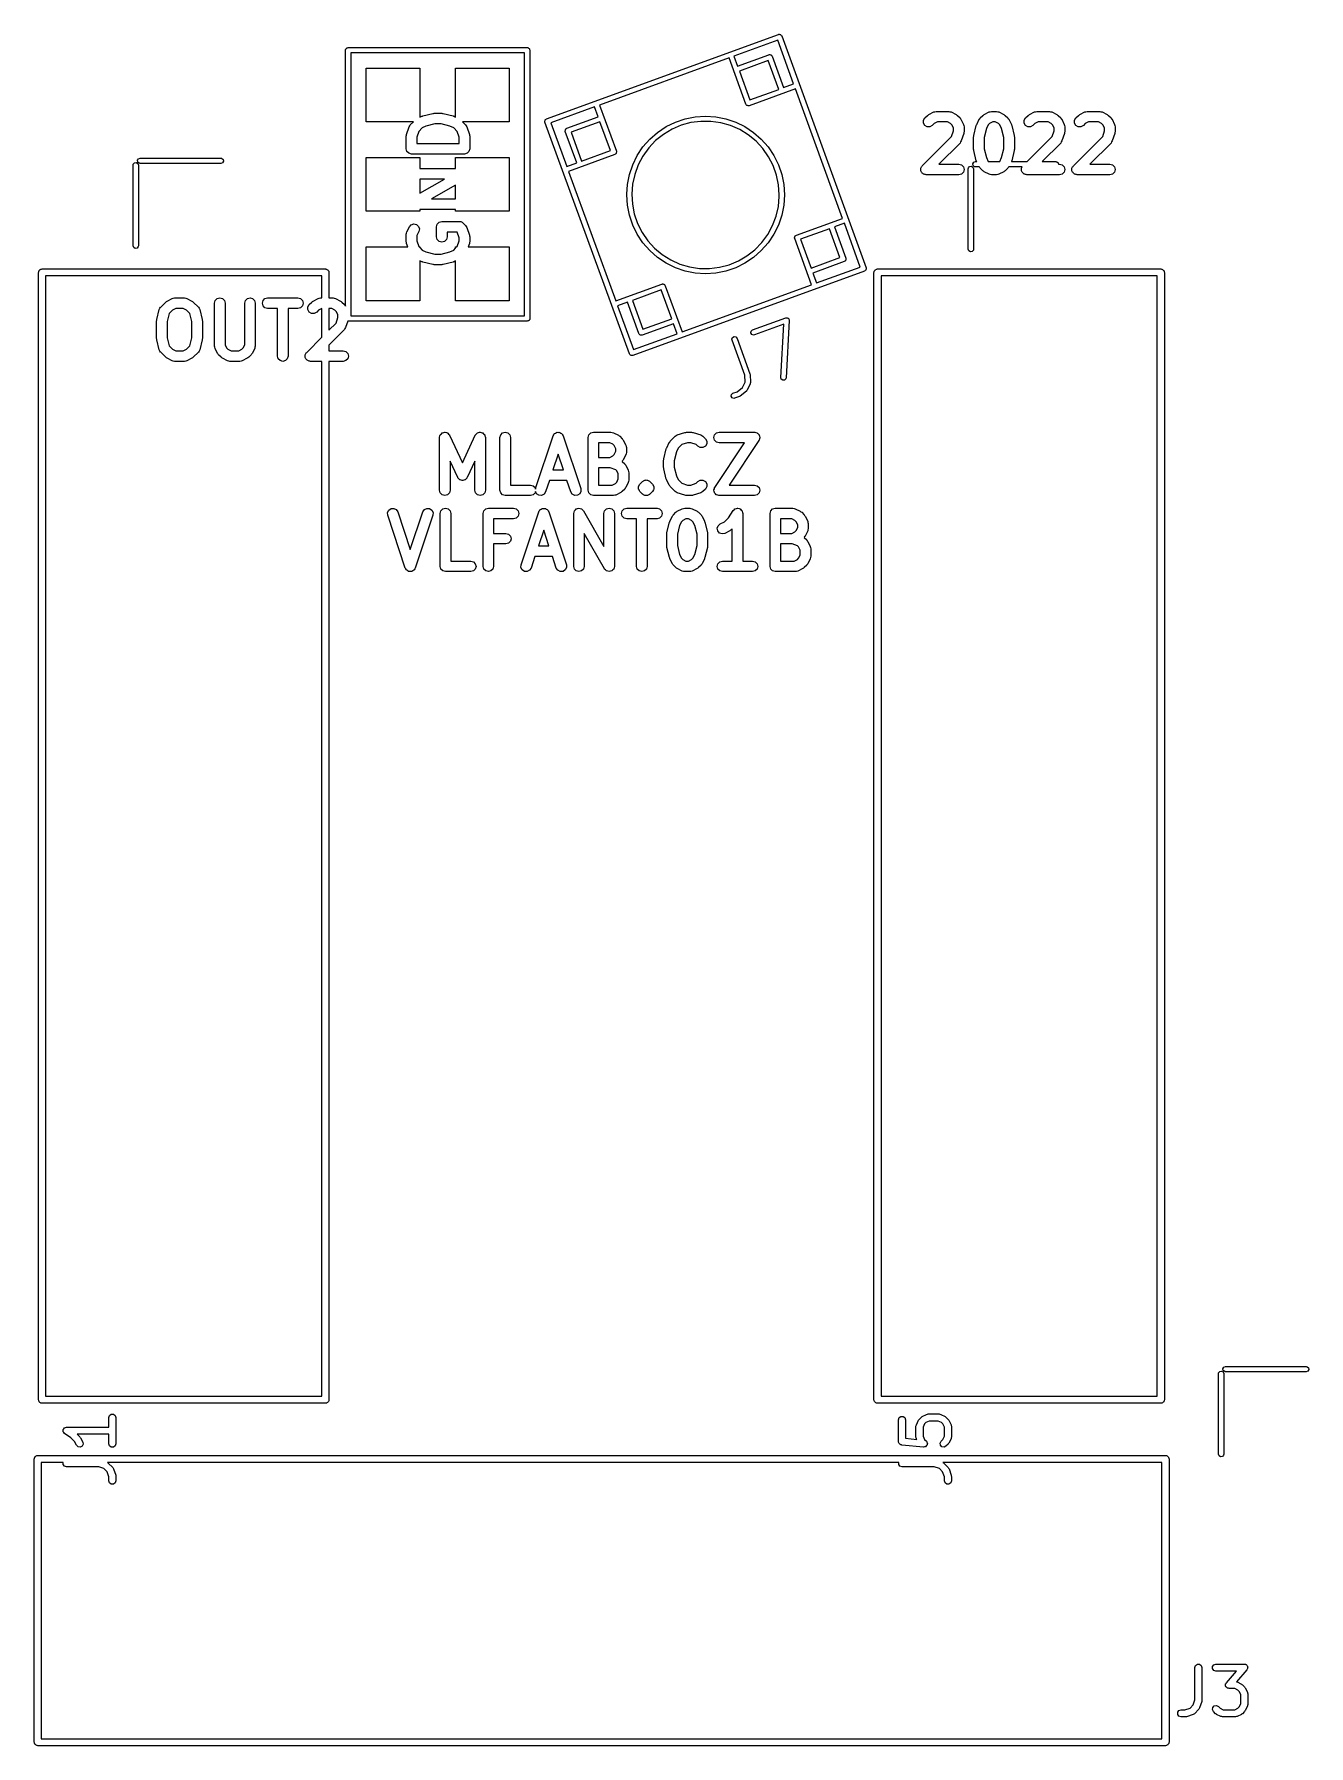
# Model space of a CAD drawing. Extents: x 4.99 to 6.41, y -5.19 to -3.28.
import ezdxf

# ---------------------------------------------------------------- set-up
doc = ezdxf.new("R2010")
doc.units = 0
doc.header["$MEASUREMENT"] = 0
doc.layers.add('BLACK', color=7, linetype='CONTINUOUS')

msp = doc.modelspace()

# ---------------------------------------------------------------- linework, layer by layer
at = {"layer": 'BLACK', "linetype": 'CONTINUOUS'}
for p, q in [((5.5586, -3.37156), (5.81757, -3.2773)), ((5.81681, -3.28386), (5.76798, -3.30164)), ((5.83459, -3.3327), (5.81681, -3.28386)), ((5.81757, -3.2773), (5.81795, -3.27724)), ((5.81795, -3.27724), (5.81806, -3.27717)), ((5.81806, -3.27717), (5.81819, -3.27719)), ((5.81819, -3.27719), (5.81858, -3.27713)), ((5.81858, -3.27713), (5.8193, -3.27739)), ((5.8193, -3.27739), (5.82005, -3.27752)), ((5.82005, -3.27752), (5.82022, -3.27773)), ((5.82022, -3.27773), (5.82047, -3.27782)), ((5.82047, -3.27782), (5.82086, -3.27848)), ((5.82086, -3.27848), (5.82135, -3.27907)), ((5.82135, -3.27907), (5.91561, -3.53804)), ((5.33406, -3.29488), (5.33412, -3.2945)), ((5.33406, -3.58118), (5.33406, -3.29488)), ((5.3341, -3.29437), (5.33417, -3.29426)), ((5.33412, -3.2945), (5.3341, -3.29437)), ((5.33417, -3.29426), (5.33423, -3.29387)), ((5.33423, -3.29387), (5.33473, -3.29328)), ((5.33473, -3.29328), (5.33511, -3.29262)), ((5.33511, -3.29262), (5.33536, -3.29253)), ((5.33536, -3.29253), (5.33553, -3.29232)), ((5.33553, -3.29232), (5.33629, -3.29219)), ((5.33629, -3.29219), (5.33701, -3.29193)), ((5.33701, -3.29193), (5.53701, -3.29193)), ((5.33996, -3.29783), (5.33996, -3.59193)), ((5.53406, -3.29783), (5.33996, -3.29783)), ((5.53406, -3.59193), (5.53406, -3.29783)), ((5.53701, -3.29193), (5.53739, -3.292)), ((5.53739, -3.292), (5.53752, -3.29197)), ((5.53752, -3.29197), (5.53763, -3.29204)), ((5.53763, -3.29204), (5.53802, -3.29211)), ((5.53802, -3.29211), (5.53861, -3.2926)), ((5.53861, -3.2926), (5.53927, -3.29298)), ((5.53927, -3.29298), (5.53936, -3.29323)), ((5.53936, -3.29323), (5.53957, -3.29341)), ((5.53957, -3.29341), (5.5397, -3.29416)), ((5.5397, -3.29416), (5.53996, -3.29488)), ((5.53996, -3.29488), (5.53996, -3.59488)), ((5.76243, -3.30366), (5.61777, -3.35631)), ((5.78121, -3.35527), (5.76243, -3.30366)), ((5.76798, -3.30164), (5.77202, -3.31274)), ((5.77202, -3.31274), (5.80698, -3.30001)), ((5.80622, -3.30657), (5.77404, -3.31829)), ((5.81794, -3.33876), (5.80622, -3.30657)), ((5.80698, -3.30001), (5.80736, -3.29994)), ((5.80736, -3.29994), (5.80748, -3.29988)), ((5.80748, -3.29988), (5.8076, -3.2999)), ((5.8076, -3.2999), (5.80799, -3.29983)), ((5.80799, -3.29983), (5.80871, -3.3001)), ((5.80871, -3.3001), (5.80946, -3.30023)), ((5.80946, -3.30023), (5.80964, -3.30043)), ((5.80964, -3.30043), (5.80989, -3.30052)), ((5.80989, -3.30052), (5.81027, -3.30119)), ((5.81027, -3.30119), (5.81076, -3.30178)), ((5.81076, -3.30178), (5.82349, -3.33674)), ((5.35701, -3.37488), (5.35701, -3.31488)), ((5.35701, -3.31488), (5.41701, -3.31488)), ((5.41701, -3.31488), (5.41701, -3.36996)), ((5.45701, -3.36967), (5.45701, -3.31488)), ((5.45701, -3.31488), (5.51701, -3.31488)), ((5.51701, -3.31488), (5.51701, -3.37488)), ((5.77404, -3.31829), (5.78575, -3.35047)), ((5.83661, -3.33825), (5.785, -3.35703)), ((5.78575, -3.35047), (5.81794, -3.33876)), ((5.82349, -3.33674), (5.83459, -3.3327)), ((5.88926, -3.4829), (5.83661, -3.33825)), ((5.42041, -3.36842), (5.43166, -3.36561)), ((5.43166, -3.36561), (5.43238, -3.36562)), ((5.43238, -3.36562), (5.43309, -3.36543)), ((5.43309, -3.36543), (5.44152, -3.36543)), ((5.44152, -3.36543), (5.44223, -3.36562)), ((5.44223, -3.36562), (5.44296, -3.36561)), ((5.44296, -3.36561), (5.45421, -3.36842)), ((5.61223, -3.35833), (5.56339, -3.3761)), ((5.61627, -3.36943), (5.61223, -3.35833)), ((5.61777, -3.35631), (5.63656, -3.40792)), ((5.78171, -3.35585), (5.78121, -3.35527)), ((5.78209, -3.35652), (5.78171, -3.35585)), ((5.78234, -3.35661), (5.78209, -3.35652)), ((5.78251, -3.35681), (5.78234, -3.35661)), ((5.78327, -3.35695), (5.78251, -3.35681)), ((5.78399, -3.35721), (5.78327, -3.35695)), ((5.78437, -3.35714), (5.78399, -3.35721)), ((5.7845, -3.35716), (5.78437, -3.35714)), ((5.78461, -3.3571), (5.7845, -3.35716)), ((5.785, -3.35703), (5.78461, -3.3571)), ((5.98555, -3.36677), (5.99117, -3.36395)), ((5.99117, -3.36395), (5.9925, -3.36368)), ((5.9925, -3.36368), (5.99381, -3.36333)), ((5.99381, -3.36333), (6.00787, -3.36333)), ((6.00787, -3.36333), (6.00919, -3.36368)), ((6.00919, -3.36368), (6.01052, -3.36395)), ((6.01052, -3.36395), (6.01614, -3.36677)), ((6.04742, -3.36677), (6.05304, -3.36395)), ((6.05304, -3.36395), (6.05437, -3.36368)), ((6.05437, -3.36368), (6.05568, -3.36333)), ((6.05568, -3.36333), (6.0613, -3.36333)), ((6.0613, -3.36333), (6.06262, -3.36368)), ((6.06262, -3.36368), (6.06395, -3.36395)), ((6.06395, -3.36395), (6.06957, -3.36677)), ((6.09803, -3.36677), (6.10366, -3.36395)), ((6.10366, -3.36395), (6.10499, -3.36368)), ((6.10499, -3.36368), (6.1063, -3.36333)), ((6.1063, -3.36333), (6.12036, -3.36333)), ((6.12036, -3.36333), (6.12167, -3.36368)), ((6.12167, -3.36368), (6.123, -3.36395)), ((6.123, -3.36395), (6.12863, -3.36677)), ((6.15428, -3.36677), (6.1599, -3.36395)), ((6.1599, -3.36395), (6.16123, -3.36368)), ((6.16123, -3.36368), (6.16254, -3.36333)), ((6.16254, -3.36333), (6.1766, -3.36333)), ((6.1766, -3.36333), (6.17791, -3.36368)), ((6.17791, -3.36368), (6.17924, -3.36395)), ((6.17924, -3.36395), (6.18487, -3.36677)), ((5.40994, -3.37488), (5.35701, -3.37488)), ((5.40218, -3.38916), (5.40499, -3.38072)), ((5.40499, -3.38072), (5.40574, -3.37959)), ((5.40574, -3.37959), (5.40641, -3.37841)), ((5.40641, -3.37841), (5.40994, -3.37488)), ((5.41971, -3.38182), (5.41575, -3.38578)), ((5.41701, -3.36996), (5.4192, -3.36887)), ((5.4192, -3.36887), (5.41984, -3.36874)), ((5.4239, -3.37972), (5.41971, -3.38182)), ((5.41984, -3.36874), (5.42041, -3.36842)), ((5.43381, -3.37724), (5.4239, -3.37972)), ((5.4408, -3.37724), (5.43381, -3.37724)), ((5.45071, -3.37972), (5.4408, -3.37724)), ((5.4549, -3.38182), (5.45071, -3.37972)), ((5.45421, -3.36842), (5.45477, -3.36874)), ((5.45477, -3.36874), (5.45541, -3.36887)), ((5.45886, -3.38578), (5.4549, -3.38182)), ((5.45541, -3.36887), (5.45701, -3.36967)), ((5.51701, -3.37488), (5.46467, -3.37488)), ((5.46467, -3.37488), (5.4682, -3.37841)), ((5.4682, -3.37841), (5.46888, -3.37959)), ((5.46888, -3.37959), (5.46962, -3.38072)), ((5.46962, -3.38072), (5.47244, -3.38916)), ((5.55665, -3.37434), (5.55692, -3.37362)), ((5.55672, -3.37472), (5.55665, -3.37434)), ((5.5567, -3.37485), (5.55672, -3.37472)), ((5.55676, -3.37496), (5.5567, -3.37485)), ((5.55683, -3.37535), (5.55676, -3.37496)), ((5.65109, -3.63432), (5.55683, -3.37535)), ((5.55692, -3.37362), (5.55705, -3.37286)), ((5.55705, -3.37286), (5.55725, -3.37269)), ((5.55725, -3.37269), (5.55734, -3.37244)), ((5.55734, -3.37244), (5.55801, -3.37205)), ((5.55801, -3.37205), (5.5586, -3.37156)), ((5.56339, -3.3761), (5.58117, -3.42494)), ((5.57936, -3.38493), (5.57962, -3.3842)), ((5.57943, -3.38531), (5.57936, -3.38493)), ((5.57941, -3.38544), (5.57943, -3.38531)), ((5.57962, -3.3842), (5.57976, -3.38345)), ((5.57976, -3.38345), (5.57996, -3.38328)), ((5.57996, -3.38328), (5.58005, -3.38303)), ((5.58005, -3.38303), (5.58072, -3.38264)), ((5.58072, -3.38264), (5.5813, -3.38215)), ((5.5813, -3.38215), (5.61627, -3.36943)), ((5.61828, -3.37498), (5.5861, -3.38669)), ((5.63, -3.40716), (5.61828, -3.37498)), ((5.68259, -3.3868), (5.69217, -3.38039)), ((5.69882, -3.38328), (5.6892, -3.38904)), ((5.69217, -3.38039), (5.70251, -3.3753)), ((5.70913, -3.37889), (5.69882, -3.38328)), ((5.70251, -3.3753), (5.71342, -3.37159)), ((5.71994, -3.37593), (5.70913, -3.37889)), ((5.71342, -3.37159), (5.72472, -3.36934)), ((5.73105, -3.37447), (5.71994, -3.37593)), ((5.72472, -3.36934), (5.73622, -3.36859)), ((5.74225, -3.37453), (5.73105, -3.37447)), ((5.73622, -3.36859), (5.74772, -3.36934)), ((5.75335, -3.3761), (5.74225, -3.37453)), ((5.74772, -3.36934), (5.75902, -3.37159)), ((5.76413, -3.37917), (5.75335, -3.3761)), ((5.75902, -3.37159), (5.76994, -3.3753)), ((5.77439, -3.38368), (5.76413, -3.37917)), ((5.76994, -3.3753), (5.78027, -3.38039)), ((5.78395, -3.38954), (5.77439, -3.38368)), ((5.78027, -3.38039), (5.78985, -3.3868)), ((5.97967, -3.37333), (5.9812, -3.37068)), ((5.97967, -3.37639), (5.97967, -3.37333)), ((5.9812, -3.37904), (5.97967, -3.37639)), ((5.9812, -3.37068), (5.98401, -3.36787)), ((5.98385, -3.38056), (5.9812, -3.37904)), ((5.98691, -3.38056), (5.98385, -3.38056)), ((5.98401, -3.36787), (5.98484, -3.3674)), ((5.98484, -3.3674), (5.98555, -3.36677)), ((5.98955, -3.37904), (5.98691, -3.38056)), ((5.99169, -3.3769), (5.98955, -3.37904)), ((5.99521, -3.37514), (5.99169, -3.3769)), ((6.00648, -3.37514), (5.99521, -3.37514)), ((6.01, -3.3769), (6.00648, -3.37514)), ((6.01146, -3.37836), (6.01, -3.3769)), ((6.01115, -3.39135), (6.01322, -3.38515)), ((6.01322, -3.38188), (6.01146, -3.37836)), ((6.01322, -3.38515), (6.01322, -3.38188)), ((6.01614, -3.36677), (6.01685, -3.3674)), ((6.01685, -3.3674), (6.01767, -3.36787)), ((6.01767, -3.36787), (6.02049, -3.37068)), ((6.02049, -3.37068), (6.02096, -3.37151)), ((6.02096, -3.37151), (6.02159, -3.37222)), ((6.02159, -3.37222), (6.0244, -3.37784)), ((6.0244, -3.37784), (6.02468, -3.37917)), ((6.02468, -3.37917), (6.02503, -3.38048)), ((6.02503, -3.38048), (6.02503, -3.38611)), ((6.03589, -3.3903), (6.0387, -3.37905)), ((6.0387, -3.37905), (6.03902, -3.37848)), ((6.03902, -3.37848), (6.03915, -3.37784)), ((6.03915, -3.37784), (6.04196, -3.37222)), ((6.04196, -3.37222), (6.04259, -3.37151)), ((6.04259, -3.37151), (6.04307, -3.37068)), ((6.04307, -3.37068), (6.04588, -3.36787)), ((6.04588, -3.36787), (6.0467, -3.3674)), ((6.0467, -3.3674), (6.04742, -3.36677)), ((6.05, -3.38254), (6.04753, -3.39246)), ((6.0521, -3.37836), (6.05, -3.38254)), ((6.05355, -3.3769), (6.0521, -3.37836)), ((6.05707, -3.37514), (6.05355, -3.3769)), ((6.05991, -3.37514), (6.05707, -3.37514)), ((6.06343, -3.3769), (6.05991, -3.37514)), ((6.06489, -3.37836), (6.06343, -3.3769)), ((6.06698, -3.38254), (6.06489, -3.37836)), ((6.06946, -3.39246), (6.06698, -3.38254)), ((6.06957, -3.36677), (6.07028, -3.3674)), ((6.07028, -3.3674), (6.0711, -3.36787)), ((6.0711, -3.36787), (6.07392, -3.37068)), ((6.07392, -3.37068), (6.07439, -3.37151)), ((6.07439, -3.37151), (6.07502, -3.37222)), ((6.07502, -3.37222), (6.07784, -3.37784)), ((6.07784, -3.37784), (6.07797, -3.37848)), ((6.07797, -3.37848), (6.07828, -3.37905)), ((6.07828, -3.37905), (6.08109, -3.3903)), ((6.09216, -3.37333), (6.09369, -3.37068)), ((6.09216, -3.37639), (6.09216, -3.37333)), ((6.09369, -3.37904), (6.09216, -3.37639)), ((6.09369, -3.37068), (6.0965, -3.36787)), ((6.09633, -3.38056), (6.09369, -3.37904)), ((6.09939, -3.38056), (6.09633, -3.38056)), ((6.0965, -3.36787), (6.09732, -3.3674)), ((6.09732, -3.3674), (6.09803, -3.36677)), ((6.10204, -3.37904), (6.09939, -3.38056)), ((6.10417, -3.3769), (6.10204, -3.37904)), ((6.10769, -3.37514), (6.10417, -3.3769)), ((6.11897, -3.37514), (6.10769, -3.37514)), ((6.12249, -3.3769), (6.11897, -3.37514)), ((6.12394, -3.37836), (6.12249, -3.3769)), ((6.12363, -3.39135), (6.1257, -3.38515)), ((6.1257, -3.38188), (6.12394, -3.37836)), ((6.1257, -3.38515), (6.1257, -3.38188)), ((6.12863, -3.36677), (6.12934, -3.3674)), ((6.12934, -3.3674), (6.13016, -3.36787)), ((6.13016, -3.36787), (6.13297, -3.37068)), ((6.13297, -3.37068), (6.13345, -3.37151)), ((6.13345, -3.37151), (6.13408, -3.37222)), ((6.13408, -3.37222), (6.13689, -3.37784)), ((6.13689, -3.37784), (6.13716, -3.37917)), ((6.13716, -3.37917), (6.13751, -3.38048)), ((6.13751, -3.38048), (6.13751, -3.38611)), ((6.1484, -3.37333), (6.14993, -3.37068)), ((6.1484, -3.37639), (6.1484, -3.37333)), ((6.14993, -3.37904), (6.1484, -3.37639)), ((6.14993, -3.37068), (6.15274, -3.36787)), ((6.15258, -3.38056), (6.14993, -3.37904)), ((6.15563, -3.38056), (6.15258, -3.38056)), ((6.15274, -3.36787), (6.15357, -3.3674)), ((6.15357, -3.3674), (6.15428, -3.36677)), ((6.15828, -3.37904), (6.15563, -3.38056)), ((6.16042, -3.3769), (6.15828, -3.37904)), ((6.16394, -3.37514), (6.16042, -3.3769)), ((6.17521, -3.37514), (6.16394, -3.37514)), ((6.17873, -3.3769), (6.17521, -3.37514)), ((6.18019, -3.37836), (6.17873, -3.3769)), ((6.17988, -3.39135), (6.18195, -3.38515)), ((6.18195, -3.38188), (6.18019, -3.37836)), ((6.18195, -3.38515), (6.18195, -3.38188)), ((6.18487, -3.36677), (6.18558, -3.3674)), ((6.18558, -3.3674), (6.1864, -3.36787)), ((6.1864, -3.36787), (6.18922, -3.37068)), ((6.18922, -3.37068), (6.18969, -3.37151)), ((6.18969, -3.37151), (6.19032, -3.37222)), ((6.19032, -3.37222), (6.19313, -3.37784)), ((6.19313, -3.37784), (6.19341, -3.37917)), ((6.19341, -3.37917), (6.19376, -3.38048)), ((6.19376, -3.38048), (6.19376, -3.38611)), ((5.40187, -3.39102), (5.40212, -3.39011)), ((5.40187, -3.40508), (5.40187, -3.39102)), ((5.40212, -3.39011), (5.40218, -3.38916)), ((5.41575, -3.38578), (5.41368, -3.39198)), ((5.41368, -3.39198), (5.41368, -3.39918)), ((5.41368, -3.39918), (5.46093, -3.39918)), ((5.46093, -3.39198), (5.45886, -3.38578)), ((5.46093, -3.39918), (5.46093, -3.39198)), ((5.47244, -3.38916), (5.47249, -3.39011)), ((5.47249, -3.39011), (5.47274, -3.39102)), ((5.47274, -3.39102), (5.47274, -3.40508)), ((5.57947, -3.38555), (5.57941, -3.38544)), ((5.57954, -3.38594), (5.57947, -3.38555)), ((5.59226, -3.4209), (5.57954, -3.38594)), ((5.5861, -3.38669), (5.59781, -3.41888)), ((5.65992, -3.41264), (5.66632, -3.40306)), ((5.67274, -3.40418), (5.6662, -3.41328)), ((5.66632, -3.40306), (5.67392, -3.3944)), ((5.68045, -3.39605), (5.67274, -3.40418)), ((5.67392, -3.3944), (5.68259, -3.3868)), ((5.6892, -3.38904), (5.68045, -3.39605)), ((5.79262, -3.39663), (5.78395, -3.38954)), ((5.78985, -3.3868), (5.79852, -3.3944)), ((5.80025, -3.40484), (5.79262, -3.39663)), ((5.79852, -3.3944), (5.80612, -3.40306)), ((5.80612, -3.40306), (5.81252, -3.41264)), ((5.97839, -3.42411), (6.01115, -3.39135)), ((6.02049, -3.39872), (5.99682, -3.42238)), ((6.02116, -3.39754), (6.02049, -3.39872)), ((6.02191, -3.39641), (6.02116, -3.39754)), ((6.02473, -3.38798), (6.02191, -3.39641)), ((6.02478, -3.38703), (6.02473, -3.38798)), ((6.02503, -3.38611), (6.02478, -3.38703)), ((6.03571, -3.39173), (6.0359, -3.39103)), ((6.03571, -3.40579), (6.03571, -3.39173)), ((6.0359, -3.39103), (6.03589, -3.3903)), ((6.04753, -3.39246), (6.04753, -3.40507)), ((6.06946, -3.40507), (6.06946, -3.39246)), ((6.08109, -3.3903), (6.08108, -3.39103)), ((6.08108, -3.39103), (6.08127, -3.39173)), ((6.08127, -3.39173), (6.08127, -3.40579)), ((6.0955, -3.41949), (6.12363, -3.39135)), ((6.13297, -3.39872), (6.1122, -3.41949)), ((6.13365, -3.39754), (6.13297, -3.39872)), ((6.1344, -3.39641), (6.13365, -3.39754)), ((6.13721, -3.38798), (6.1344, -3.39641)), ((6.13727, -3.38703), (6.13721, -3.38798)), ((6.13751, -3.38611), (6.13727, -3.38703)), ((6.14712, -3.42411), (6.17988, -3.39135)), ((6.18922, -3.39872), (6.16555, -3.42238)), ((6.18989, -3.39754), (6.18922, -3.39872)), ((6.19064, -3.39641), (6.18989, -3.39754)), ((6.19345, -3.38798), (6.19064, -3.39641)), ((6.19351, -3.38703), (6.19345, -3.38798)), ((6.19376, -3.38611), (6.19351, -3.38703)), ((5.09665, -3.4235), (5.09683, -3.42249)), ((5.09665, -3.5135), (5.09665, -3.4235)), ((5.09683, -3.42249), (5.09813, -3.42095)), ((5.09813, -3.42095), (5.10012, -3.4206)), ((5.10012, -3.4206), (5.10187, -3.42161)), ((5.1017, -3.41799), (5.10271, -3.41624)), ((5.10205, -3.41998), (5.1017, -3.41799)), ((5.10187, -3.42161), (5.10256, -3.4235)), ((5.1036, -3.42128), (5.10205, -3.41998)), ((5.10256, -3.4235), (5.10256, -3.5135)), ((5.10271, -3.41624), (5.10461, -3.41555)), ((5.10461, -3.42146), (5.1036, -3.42128)), ((5.10461, -3.41555), (5.19461, -3.41555)), ((5.19461, -3.42146), (5.10461, -3.42146)), ((5.19461, -3.41555), (5.19562, -3.41573)), ((5.1965, -3.42077), (5.19461, -3.42146)), ((5.19562, -3.41573), (5.19716, -3.41703)), ((5.19751, -3.41902), (5.1965, -3.42077)), ((5.19716, -3.41703), (5.19751, -3.41902)), ((5.35701, -3.47488), (5.35701, -3.41488)), ((5.35701, -3.41488), (5.41701, -3.41488)), ((5.40266, -3.40804), (5.40187, -3.40508)), ((5.40483, -3.4102), (5.40266, -3.40804)), ((5.40778, -3.41099), (5.40483, -3.4102)), ((5.46683, -3.41099), (5.40778, -3.41099)), ((5.41701, -3.41488), (5.41701, -3.4273)), ((5.45701, -3.4273), (5.45701, -3.41488)), ((5.45701, -3.41488), (5.51701, -3.41488)), ((5.46979, -3.4102), (5.46683, -3.41099)), ((5.47195, -3.40804), (5.46979, -3.4102)), ((5.47274, -3.40508), (5.47195, -3.40804)), ((5.51701, -3.41488), (5.51701, -3.47488)), ((5.58117, -3.42494), (5.59226, -3.4209)), ((5.63479, -3.4117), (5.58319, -3.43049)), ((5.59781, -3.41888), (5.63, -3.40716)), ((5.63538, -3.41121), (5.63479, -3.4117)), ((5.63605, -3.41082), (5.63538, -3.41121)), ((5.63614, -3.41057), (5.63605, -3.41082)), ((5.63634, -3.4104), (5.63614, -3.41057)), ((5.63647, -3.40965), (5.63634, -3.4104)), ((5.63674, -3.40893), (5.63647, -3.40965)), ((5.63656, -3.40792), (5.63663, -3.4083)), ((5.63663, -3.4083), (5.63669, -3.40841)), ((5.63669, -3.40841), (5.63667, -3.40854)), ((5.63667, -3.40854), (5.63674, -3.40893)), ((5.65112, -3.43389), (5.65482, -3.42298)), ((5.65482, -3.42298), (5.65992, -3.41264)), ((5.66095, -3.42318), (5.6571, -3.43371)), ((5.6662, -3.41328), (5.66095, -3.42318)), ((5.80669, -3.41401), (5.80025, -3.40484)), ((5.81183, -3.42397), (5.80669, -3.41401)), ((5.81252, -3.41264), (5.81762, -3.42298)), ((5.81762, -3.42298), (5.82132, -3.43389)), ((5.99682, -3.42238), (6.01912, -3.42238)), ((6.01912, -3.42238), (6.02208, -3.42318)), ((6.02208, -3.42318), (6.02424, -3.42534)), ((6.03477, -3.42193), (6.03578, -3.42018)), ((6.03512, -3.42392), (6.03477, -3.42193)), ((6.0359, -3.4065), (6.03571, -3.40579)), ((6.03578, -3.42018), (6.03768, -3.41949)), ((6.03589, -3.40723), (6.0359, -3.4065)), ((6.0387, -3.41847), (6.03589, -3.40723)), ((6.03768, -3.41949), (6.03911, -3.41949)), ((6.03902, -3.41904), (6.0387, -3.41847)), ((6.03911, -3.41949), (6.03902, -3.41904)), ((6.04753, -3.40507), (6.05, -3.41498)), ((6.05, -3.41498), (6.0521, -3.41917)), ((6.0521, -3.41917), (6.05242, -3.41949)), ((6.05242, -3.41949), (6.06457, -3.41949)), ((6.06457, -3.41949), (6.06489, -3.41917)), ((6.06489, -3.41917), (6.06698, -3.41498)), ((6.06698, -3.41498), (6.06946, -3.40507)), ((6.07797, -3.41904), (6.07788, -3.41949)), ((6.07788, -3.41949), (6.0955, -3.41949)), ((6.07828, -3.41847), (6.07797, -3.41904)), ((6.08109, -3.40723), (6.07828, -3.41847)), ((6.08127, -3.40579), (6.08108, -3.4065)), ((6.08108, -3.4065), (6.08109, -3.40723)), ((6.1122, -3.41949), (6.12768, -3.41949)), ((6.12768, -3.41949), (6.12869, -3.41967)), ((6.12869, -3.41967), (6.13023, -3.42096)), ((6.13023, -3.42096), (6.13048, -3.42238)), ((6.13048, -3.42238), (6.13161, -3.42238)), ((6.13161, -3.42238), (6.13456, -3.42318)), ((6.13456, -3.42318), (6.13672, -3.42534)), ((6.16555, -3.42238), (6.18785, -3.42238)), ((6.18785, -3.42238), (6.1908, -3.42318)), ((6.1908, -3.42318), (6.19297, -3.42534)), ((5.41701, -3.4273), (5.45701, -3.4273)), ((5.41701, -3.43911), (5.41701, -3.45488)), ((5.41701, -3.45488), (5.4446, -3.43911)), ((5.4446, -3.43911), (5.41701, -3.43911)), ((5.58319, -3.43049), (5.63583, -3.57514)), ((5.64887, -3.44519), (5.65112, -3.43389)), ((5.6571, -3.43371), (5.65472, -3.44466)), ((5.81557, -3.43454), (5.81183, -3.42397)), ((5.81785, -3.44551), (5.81557, -3.43454)), ((5.82132, -3.43389), (5.82357, -3.44519)), ((5.97666, -3.42829), (5.97686, -3.42754)), ((5.97686, -3.42904), (5.97666, -3.42829)), ((5.97686, -3.42676), (5.97725, -3.42609)), ((5.97686, -3.42754), (5.97686, -3.42676)), ((5.97686, -3.42982), (5.97686, -3.42904)), ((5.97725, -3.43049), (5.97686, -3.42982)), ((5.97725, -3.42609), (5.97745, -3.42534)), ((5.97745, -3.43124), (5.97725, -3.43049)), ((5.97745, -3.42534), (5.978, -3.42479)), ((5.978, -3.43179), (5.97745, -3.43124)), ((5.978, -3.42479), (5.97839, -3.42411)), ((5.97839, -3.43247), (5.978, -3.43179)), ((5.97906, -3.43285), (5.97839, -3.43247)), ((5.97961, -3.4334), (5.97906, -3.43285)), ((5.98036, -3.43361), (5.97961, -3.4334)), ((5.98104, -3.43399), (5.98036, -3.43361)), ((5.98181, -3.43399), (5.98104, -3.43399)), ((5.98256, -3.4342), (5.98181, -3.43399)), ((6.01912, -3.4342), (5.98256, -3.4342)), ((6.02208, -3.4334), (6.01912, -3.4342)), ((6.02424, -3.43124), (6.02208, -3.4334)), ((6.02424, -3.42534), (6.02503, -3.42829)), ((6.02503, -3.42829), (6.02424, -3.43124)), ((6.02972, -3.42744), (6.0299, -3.42643)), ((6.02972, -3.51744), (6.02972, -3.42744)), ((6.0299, -3.42643), (6.0312, -3.42488)), ((6.0312, -3.42488), (6.03319, -3.42453)), ((6.03319, -3.42453), (6.03494, -3.42554)), ((6.03494, -3.42554), (6.03563, -3.42744)), ((6.03667, -3.42522), (6.03512, -3.42392)), ((6.03563, -3.42744), (6.03563, -3.51744)), ((6.03768, -3.42539), (6.03667, -3.42522)), ((6.04204, -3.42539), (6.03768, -3.42539)), ((6.04259, -3.42602), (6.04204, -3.42539)), ((6.04307, -3.42684), (6.04259, -3.42602)), ((6.04588, -3.42965), (6.04307, -3.42684)), ((6.0467, -3.43013), (6.04588, -3.42965)), ((6.04742, -3.43076), (6.0467, -3.43013)), ((6.05304, -3.43357), (6.04742, -3.43076)), ((6.05437, -3.43384), (6.05304, -3.43357)), ((6.05568, -3.4342), (6.05437, -3.43384)), ((6.0613, -3.4342), (6.05568, -3.4342)), ((6.06262, -3.43384), (6.0613, -3.4342)), ((6.06395, -3.43357), (6.06262, -3.43384)), ((6.06957, -3.43076), (6.06395, -3.43357)), ((6.07028, -3.43013), (6.06957, -3.43076)), ((6.0711, -3.42965), (6.07028, -3.43013)), ((6.07392, -3.42684), (6.0711, -3.42965)), ((6.07439, -3.42602), (6.07392, -3.42684)), ((6.07495, -3.42539), (6.07439, -3.42602)), ((6.08992, -3.42539), (6.07495, -3.42539)), ((6.08915, -3.42829), (6.08935, -3.42754)), ((6.08935, -3.42904), (6.08915, -3.42829)), ((6.08935, -3.42676), (6.08974, -3.42609)), ((6.08935, -3.42754), (6.08935, -3.42676)), ((6.08935, -3.42982), (6.08935, -3.42904)), ((6.08974, -3.43049), (6.08935, -3.42982)), ((6.08974, -3.42609), (6.08992, -3.42539)), ((6.08994, -3.43124), (6.08974, -3.43049)), ((6.09049, -3.43179), (6.08994, -3.43124)), ((6.09087, -3.43247), (6.09049, -3.43179)), ((6.09155, -3.43285), (6.09087, -3.43247)), ((6.0921, -3.4334), (6.09155, -3.43285)), ((6.09285, -3.43361), (6.0921, -3.4334)), ((6.09352, -3.43399), (6.09285, -3.43361)), ((6.0943, -3.43399), (6.09352, -3.43399)), ((6.09505, -3.4342), (6.0943, -3.43399)), ((6.13161, -3.4342), (6.09505, -3.4342)), ((6.13456, -3.4334), (6.13161, -3.4342)), ((6.13672, -3.43124), (6.13456, -3.4334)), ((6.13672, -3.42534), (6.13751, -3.42829)), ((6.13751, -3.42829), (6.13672, -3.43124)), ((6.14539, -3.42829), (6.14559, -3.42754)), ((6.14559, -3.42904), (6.14539, -3.42829)), ((6.14559, -3.42676), (6.14598, -3.42609)), ((6.14559, -3.42754), (6.14559, -3.42676)), ((6.14559, -3.42982), (6.14559, -3.42904)), ((6.14598, -3.43049), (6.14559, -3.42982)), ((6.14598, -3.42609), (6.14618, -3.42534)), ((6.14618, -3.43124), (6.14598, -3.43049)), ((6.14618, -3.42534), (6.14673, -3.42479)), ((6.14673, -3.43179), (6.14618, -3.43124)), ((6.14673, -3.42479), (6.14712, -3.42411)), ((6.14712, -3.43247), (6.14673, -3.43179)), ((6.14779, -3.43285), (6.14712, -3.43247)), ((6.14834, -3.4334), (6.14779, -3.43285)), ((6.14909, -3.43361), (6.14834, -3.4334)), ((6.14977, -3.43399), (6.14909, -3.43361)), ((6.15054, -3.43399), (6.14977, -3.43399)), ((6.15129, -3.4342), (6.15054, -3.43399)), ((6.18785, -3.4342), (6.15129, -3.4342)), ((6.1908, -3.4334), (6.18785, -3.4342)), ((6.19297, -3.43124), (6.1908, -3.4334)), ((6.19297, -3.42534), (6.19376, -3.42829)), ((6.19376, -3.42829), (6.19297, -3.43124)), ((5.45701, -3.44562), (5.43002, -3.46105)), ((5.43002, -3.46105), (5.45701, -3.46105)), ((5.45701, -3.46105), (5.45701, -3.44562)), ((5.64812, -3.45669), (5.64817, -3.45583)), ((5.64887, -3.46819), (5.64812, -3.45669)), ((5.64817, -3.45583), (5.64887, -3.44519)), ((5.65472, -3.44466), (5.65384, -3.45583)), ((5.65384, -3.45583), (5.65448, -3.46702)), ((5.8176, -3.46958), (5.81859, -3.45842)), ((5.81861, -3.45669), (5.81785, -3.44551)), ((5.81859, -3.45842), (5.81861, -3.45669)), ((5.82357, -3.44519), (5.82432, -3.45669)), ((5.82432, -3.45669), (5.82357, -3.46819)), ((5.41701, -3.47488), (5.35701, -3.47488)), ((5.45701, -3.47286), (5.41701, -3.47286)), ((5.41701, -3.47286), (5.41701, -3.47488)), ((5.45701, -3.47488), (5.45701, -3.47286)), ((5.51701, -3.47488), (5.45701, -3.47488)), ((5.65112, -3.4795), (5.64887, -3.46819)), ((5.65482, -3.49041), (5.65112, -3.4795)), ((5.65448, -3.46702), (5.65664, -3.47802)), ((5.65664, -3.47802), (5.66027, -3.48862)), ((5.81113, -3.49099), (5.81509, -3.48051)), ((5.81509, -3.48051), (5.8176, -3.46958)), ((5.82132, -3.4795), (5.81762, -3.49041)), ((5.82357, -3.46819), (5.82132, -3.4795)), ((5.40187, -3.5007), (5.40222, -3.49939)), ((5.40222, -3.49939), (5.4025, -3.49806)), ((5.4025, -3.49806), (5.40531, -3.49243)), ((5.40531, -3.49243), (5.40734, -3.49014)), ((5.40734, -3.49014), (5.41024, -3.48918)), ((5.41024, -3.48918), (5.41323, -3.48979)), ((5.41323, -3.48979), (5.41552, -3.49182)), ((5.41587, -3.49771), (5.41368, -3.50209)), ((5.41552, -3.49182), (5.41649, -3.49472)), ((5.41649, -3.49472), (5.41587, -3.49771)), ((5.43562, -3.49226), (5.43641, -3.48931)), ((5.43562, -3.50351), (5.43562, -3.49226)), ((5.43641, -3.48931), (5.43857, -3.48715)), ((5.43857, -3.48715), (5.44152, -3.48636)), ((5.44152, -3.48636), (5.46121, -3.48636)), ((5.45876, -3.49817), (5.44743, -3.49817)), ((5.44743, -3.49817), (5.44743, -3.50351)), ((5.45886, -3.49826), (5.45876, -3.49817)), ((5.46093, -3.50447), (5.45886, -3.49826)), ((5.46121, -3.48636), (5.46196, -3.48656)), ((5.46196, -3.48656), (5.46274, -3.48656)), ((5.46274, -3.48656), (5.46341, -3.48695)), ((5.46341, -3.48695), (5.46416, -3.48715)), ((5.46416, -3.48715), (5.46471, -3.4877)), ((5.46471, -3.4877), (5.46539, -3.48809)), ((5.46539, -3.48809), (5.4682, -3.4909)), ((5.4682, -3.4909), (5.46888, -3.49207)), ((5.46888, -3.49207), (5.46962, -3.49321)), ((5.46962, -3.49321), (5.47244, -3.50164)), ((5.65992, -3.50074), (5.65482, -3.49041)), ((5.66027, -3.48862), (5.6653, -3.49863)), ((5.6653, -3.49863), (5.67165, -3.50787)), ((5.80578, -3.50084), (5.81113, -3.49099)), ((5.81762, -3.49041), (5.81252, -3.50074)), ((5.83765, -3.50168), (5.88926, -3.4829)), ((5.87463, -3.49451), (5.84244, -3.50622)), ((5.88634, -3.5267), (5.87463, -3.49451)), ((5.89128, -3.48845), (5.88018, -3.49249)), ((5.88018, -3.49249), (5.8929, -3.52745)), ((5.90905, -3.53728), (5.89128, -3.48845)), ((5.09734, -3.5154), (5.09665, -3.5135)), ((5.09909, -3.51641), (5.09734, -3.5154)), ((5.10108, -3.51606), (5.09909, -3.51641)), ((5.10238, -3.51451), (5.10108, -3.51606)), ((5.10256, -3.5135), (5.10238, -3.51451)), ((5.35701, -3.57488), (5.35701, -3.51488)), ((5.35701, -3.51488), (5.40347, -3.51488)), ((5.40187, -3.50913), (5.40187, -3.5007)), ((5.40212, -3.51005), (5.40187, -3.50913)), ((5.40218, -3.511), (5.40212, -3.51005)), ((5.40347, -3.51488), (5.40218, -3.511)), ((5.41368, -3.50209), (5.41368, -3.50818)), ((5.41368, -3.50818), (5.41575, -3.51438)), ((5.41575, -3.51438), (5.41625, -3.51488)), ((5.41625, -3.51488), (5.41701, -3.51488)), ((5.41701, -3.51488), (5.41701, -3.51564)), ((5.41701, -3.51564), (5.41971, -3.51834)), ((5.41971, -3.51834), (5.4239, -3.52043)), ((5.43641, -3.50646), (5.43562, -3.50351)), ((5.43857, -3.50862), (5.43641, -3.50646)), ((5.44152, -3.50942), (5.43857, -3.50862)), ((5.44448, -3.50862), (5.44152, -3.50942)), ((5.44664, -3.50646), (5.44448, -3.50862)), ((5.44743, -3.50351), (5.44664, -3.50646)), ((5.45071, -3.52043), (5.4549, -3.51834)), ((5.4549, -3.51834), (5.45701, -3.51623)), ((5.45701, -3.51623), (5.45701, -3.51488)), ((5.45701, -3.51488), (5.45836, -3.51488)), ((5.45836, -3.51488), (5.45886, -3.51438)), ((5.45886, -3.51438), (5.46093, -3.50818)), ((5.46093, -3.50818), (5.46093, -3.50447)), ((5.47244, -3.511), (5.47114, -3.51488)), ((5.47114, -3.51488), (5.51701, -3.51488)), ((5.47244, -3.50164), (5.47249, -3.50259)), ((5.47249, -3.51005), (5.47244, -3.511)), ((5.47249, -3.50259), (5.47274, -3.50351)), ((5.47274, -3.50913), (5.47249, -3.51005)), ((5.47274, -3.50351), (5.47274, -3.50913)), ((5.51701, -3.51488), (5.51701, -3.57488)), ((5.66632, -3.51033), (5.65992, -3.50074)), ((5.67392, -3.51899), (5.66632, -3.51033)), ((5.67165, -3.50787), (5.6792, -3.51616)), ((5.68259, -3.52659), (5.67392, -3.51899)), ((5.6792, -3.51616), (5.68779, -3.52335)), ((5.78253, -3.52484), (5.79135, -3.51792)), ((5.79852, -3.51899), (5.78985, -3.52659)), ((5.79135, -3.51792), (5.79915, -3.50987)), ((5.80612, -3.51033), (5.79852, -3.51899)), ((5.79915, -3.50987), (5.80578, -3.50084)), ((5.81252, -3.50074), (5.80612, -3.51033)), ((5.8357, -3.50446), (5.83597, -3.50374)), ((5.83577, -3.50484), (5.8357, -3.50446)), ((5.83575, -3.50497), (5.83577, -3.50484)), ((5.83581, -3.50509), (5.83575, -3.50497)), ((5.83588, -3.50547), (5.83581, -3.50509)), ((5.85467, -3.55708), (5.83588, -3.50547)), ((5.83597, -3.50374), (5.8361, -3.50298)), ((5.8361, -3.50298), (5.8363, -3.50281)), ((5.8363, -3.50281), (5.83639, -3.50256)), ((5.83639, -3.50256), (5.83706, -3.50218)), ((5.83706, -3.50218), (5.83765, -3.50168)), ((5.84244, -3.50622), (5.85416, -3.53841)), ((6.03042, -3.51934), (6.02972, -3.51744)), ((6.03545, -3.51845), (6.03415, -3.52)), ((6.03563, -3.51744), (6.03545, -3.51845)), ((5.4192, -3.53129), (5.41701, -3.53019)), ((5.41701, -3.53019), (5.41701, -3.57488)), ((5.41984, -3.53142), (5.4192, -3.53129)), ((5.42041, -3.53174), (5.41984, -3.53142)), ((5.43166, -3.53455), (5.42041, -3.53174)), ((5.4239, -3.52043), (5.43381, -3.52291)), ((5.43238, -3.53454), (5.43166, -3.53455)), ((5.43309, -3.53472), (5.43238, -3.53454)), ((5.44152, -3.53472), (5.43309, -3.53472)), ((5.43381, -3.52291), (5.4408, -3.52291)), ((5.4408, -3.52291), (5.45071, -3.52043)), ((5.44223, -3.53454), (5.44152, -3.53472)), ((5.44296, -3.53455), (5.44223, -3.53454)), ((5.45421, -3.53174), (5.44296, -3.53455)), ((5.45477, -3.53142), (5.45421, -3.53174)), ((5.45541, -3.53129), (5.45477, -3.53142)), ((5.45701, -3.53049), (5.45541, -3.53129)), ((5.45701, -3.57488), (5.45701, -3.53049)), ((5.69217, -3.53299), (5.68259, -3.52659)), ((5.68779, -3.52335), (5.69729, -3.5293)), ((5.70251, -3.53809), (5.69217, -3.53299)), ((5.69729, -3.5293), (5.7075, -3.53391)), ((5.71342, -3.54179), (5.70251, -3.53809)), ((5.7075, -3.53391), (5.71825, -3.5371)), ((5.71825, -3.5371), (5.72933, -3.53879)), ((5.74053, -3.53897), (5.75166, -3.53762)), ((5.75166, -3.53762), (5.7625, -3.53478)), ((5.76994, -3.53809), (5.75902, -3.54179)), ((5.7625, -3.53478), (5.77285, -3.53049)), ((5.78027, -3.53299), (5.76994, -3.53809)), ((5.77285, -3.53049), (5.78253, -3.52484)), ((5.78985, -3.52659), (5.78027, -3.53299)), ((5.85416, -3.53841), (5.88634, -3.5267)), ((5.89114, -3.53124), (5.85618, -3.54396)), ((5.86022, -3.55506), (5.90905, -3.53728)), ((5.89172, -3.53074), (5.89114, -3.53124)), ((5.89239, -3.53036), (5.89172, -3.53074)), ((5.89248, -3.53011), (5.89239, -3.53036)), ((5.89268, -3.52994), (5.89248, -3.53011)), ((5.89282, -3.52918), (5.89268, -3.52994)), ((5.89308, -3.52846), (5.89282, -3.52918)), ((5.8929, -3.52745), (5.89297, -3.52783)), ((5.89297, -3.52783), (5.89303, -3.52795)), ((5.89303, -3.52795), (5.89301, -3.52808)), ((5.89301, -3.52808), (5.89308, -3.52846)), ((5.91561, -3.53804), (5.91568, -3.53842)), ((6.03216, -3.52035), (6.03042, -3.51934)), ((6.03415, -3.52), (6.03216, -3.52035)), ((4.99102, -3.54331), (4.99122, -3.54271)), ((4.99102, -4.80315), (4.99102, -3.54331)), ((4.99122, -3.54209), (4.99158, -3.54159)), ((4.99122, -3.54271), (4.99122, -3.54209)), ((4.99158, -3.54159), (4.99178, -3.54099)), ((4.99178, -3.54099), (4.99228, -3.54063)), ((4.99228, -3.54063), (4.99265, -3.54012)), ((4.99265, -3.54012), (4.99324, -3.53993)), ((4.99324, -3.53993), (4.99374, -3.53956)), ((4.99374, -3.53956), (4.99437, -3.53956)), ((4.99437, -3.53956), (4.99496, -3.53937)), ((4.99496, -3.53937), (5.3115, -3.53937)), ((4.9989, -3.54724), (4.9989, -4.79921)), ((5.30756, -3.54724), (4.9989, -3.54724)), ((5.30756, -3.57183), (5.30756, -3.54724)), ((5.3115, -3.53937), (5.31209, -3.53956)), ((5.31209, -3.53956), (5.31271, -3.53956)), ((5.31271, -3.53956), (5.31322, -3.53993)), ((5.31322, -3.53993), (5.31381, -3.54012)), ((5.31381, -3.54012), (5.31418, -3.54063)), ((5.31418, -3.54063), (5.31468, -3.54099)), ((5.31468, -3.54099), (5.31487, -3.54159)), ((5.31487, -3.54159), (5.31524, -3.54209)), ((5.31524, -3.54209), (5.31524, -3.54271)), ((5.31524, -3.54271), (5.31543, -3.54331)), ((5.31543, -3.54331), (5.31543, -3.57183)), ((5.63583, -3.57514), (5.68744, -3.55635)), ((5.91384, -3.54182), (5.65487, -3.63608)), ((5.68744, -3.55635), (5.68783, -3.55629)), ((5.68783, -3.55629), (5.68794, -3.55622)), ((5.68794, -3.55622), (5.68807, -3.55624)), ((5.68807, -3.55624), (5.68845, -3.55618)), ((5.68845, -3.55618), (5.68917, -3.55644)), ((5.68917, -3.55644), (5.68993, -3.55657)), ((5.68993, -3.55657), (5.6901, -3.55678)), ((5.6901, -3.55678), (5.69035, -3.55687)), ((5.69035, -3.55687), (5.69074, -3.55753)), ((5.71001, -3.60973), (5.85467, -3.55708)), ((5.72472, -3.54404), (5.71342, -3.54179)), ((5.73622, -3.5448), (5.72472, -3.54404)), ((5.72933, -3.53879), (5.74053, -3.53897)), ((5.74772, -3.54404), (5.73622, -3.5448)), ((5.75902, -3.54179), (5.74772, -3.54404)), ((5.85618, -3.54396), (5.86022, -3.55506)), ((5.91443, -3.54133), (5.91384, -3.54182)), ((5.9151, -3.54095), (5.91443, -3.54133)), ((5.91519, -3.5407), (5.9151, -3.54095)), ((5.91539, -3.54053), (5.91519, -3.5407)), ((5.91552, -3.53977), (5.91539, -3.54053)), ((5.91579, -3.53905), (5.91552, -3.53977)), ((5.91568, -3.53842), (5.91574, -3.53854)), ((5.91574, -3.53854), (5.91572, -3.53867)), ((5.91572, -3.53867), (5.91579, -3.53905)), ((5.92441, -3.54331), (5.9246, -3.54271)), ((5.92441, -4.80315), (5.92441, -3.54331)), ((5.9246, -3.54209), (5.92497, -3.54159)), ((5.9246, -3.54271), (5.9246, -3.54209)), ((5.92497, -3.54159), (5.92516, -3.54099)), ((5.92516, -3.54099), (5.92567, -3.54063)), ((5.92567, -3.54063), (5.92603, -3.54012)), ((5.92603, -3.54012), (5.92663, -3.53993)), ((5.92663, -3.53993), (5.92713, -3.53956)), ((5.92713, -3.53956), (5.92775, -3.53956)), ((5.92775, -3.53956), (5.92835, -3.53937)), ((5.92835, -3.53937), (6.24488, -3.53937)), ((5.93228, -3.54724), (5.93228, -4.79921)), ((6.24094, -3.54724), (5.93228, -3.54724)), ((6.24094, -4.79921), (6.24094, -3.54724)), ((6.24488, -3.53937), (6.24547, -3.53956)), ((6.24547, -3.53956), (6.2461, -3.53956)), ((6.2461, -3.53956), (6.2466, -3.53993)), ((6.2466, -3.53993), (6.2472, -3.54012)), ((6.2472, -3.54012), (6.24756, -3.54063)), ((6.24756, -3.54063), (6.24807, -3.54099)), ((6.24807, -3.54099), (6.24826, -3.54159)), ((6.24826, -3.54159), (6.24863, -3.54209)), ((6.24863, -3.54209), (6.24863, -3.54271)), ((6.24863, -3.54271), (6.24882, -3.54331)), ((6.24882, -3.54331), (6.24882, -4.80315)), ((5.12752, -3.582), (5.13314, -3.57638)), ((5.13314, -3.57638), (5.13396, -3.5759)), ((5.13396, -3.5759), (5.13468, -3.57527)), ((5.13468, -3.57527), (5.1403, -3.57246)), ((5.1403, -3.57246), (5.14163, -3.57218)), ((5.14163, -3.57218), (5.14294, -3.57183)), ((5.14294, -3.57183), (5.15419, -3.57183)), ((5.15419, -3.57183), (5.1555, -3.57218)), ((5.1555, -3.57218), (5.15683, -3.57246)), ((5.15683, -3.57246), (5.16246, -3.57527)), ((5.16246, -3.57527), (5.16317, -3.5759)), ((5.16317, -3.5759), (5.16399, -3.57638)), ((5.16399, -3.57638), (5.16961, -3.582)), ((5.18765, -3.57774), (5.18845, -3.57479)), ((5.18845, -3.57479), (5.19061, -3.57262)), ((5.19061, -3.57262), (5.19356, -3.57183)), ((5.19356, -3.57183), (5.19651, -3.57262)), ((5.19651, -3.57262), (5.19867, -3.57479)), ((5.19867, -3.57479), (5.19947, -3.57774)), ((5.2214, -3.57774), (5.22219, -3.57479)), ((5.22219, -3.57479), (5.22435, -3.57262)), ((5.22435, -3.57262), (5.22731, -3.57183)), ((5.22731, -3.57183), (5.23026, -3.57262)), ((5.23026, -3.57262), (5.23242, -3.57479)), ((5.23242, -3.57479), (5.23321, -3.57774)), ((5.24109, -3.57774), (5.24188, -3.57479)), ((5.24188, -3.57479), (5.24404, -3.57262)), ((5.24404, -3.57262), (5.24699, -3.57183)), ((5.24699, -3.57183), (5.28074, -3.57183)), ((5.28074, -3.57183), (5.28369, -3.57262)), ((5.28369, -3.57262), (5.28585, -3.57479)), ((5.28585, -3.57479), (5.28664, -3.57774)), ((5.29343, -3.57919), (5.29625, -3.57638)), ((5.29625, -3.57638), (5.29707, -3.5759)), ((5.29707, -3.5759), (5.29778, -3.57527)), ((5.29778, -3.57527), (5.30341, -3.57246)), ((5.30341, -3.57246), (5.30474, -3.57218)), ((5.30474, -3.57218), (5.30605, -3.57183)), ((5.30605, -3.57183), (5.30756, -3.57183)), ((5.31543, -3.57183), (5.32011, -3.57183)), ((5.32011, -3.57183), (5.32142, -3.57218)), ((5.32142, -3.57218), (5.32275, -3.57246)), ((5.32275, -3.57246), (5.32837, -3.57527)), ((5.32837, -3.57527), (5.32908, -3.5759)), ((5.32908, -3.5759), (5.32991, -3.57638)), ((5.32991, -3.57638), (5.33272, -3.57919)), ((5.41701, -3.57488), (5.35701, -3.57488)), ((5.51701, -3.57488), (5.45701, -3.57488)), ((5.68669, -3.56291), (5.6545, -3.57463)), ((5.6545, -3.57463), (5.66622, -3.60681)), ((5.6984, -3.5951), (5.68669, -3.56291)), ((5.69074, -3.55753), (5.69123, -3.55812)), ((5.69123, -3.55812), (5.71001, -3.60973)), ((5.12315, -3.59599), (5.12596, -3.58474)), ((5.12596, -3.58474), (5.12599, -3.5847)), ((5.12599, -3.58465), (5.12673, -3.58336)), ((5.12599, -3.5847), (5.12599, -3.58465)), ((5.12673, -3.58336), (5.12745, -3.58207)), ((5.12745, -3.58207), (5.12749, -3.58204)), ((5.12749, -3.58204), (5.12752, -3.582)), ((5.13703, -3.58919), (5.13479, -3.59815)), ((5.14082, -3.5854), (5.13703, -3.58919)), ((5.14434, -3.58364), (5.14082, -3.5854)), ((5.1528, -3.58364), (5.14434, -3.58364)), ((5.15632, -3.5854), (5.1528, -3.58364)), ((5.16011, -3.58919), (5.15632, -3.5854)), ((5.16235, -3.59815), (5.16011, -3.58919)), ((5.16961, -3.582), (5.16964, -3.58204)), ((5.16964, -3.58204), (5.16968, -3.58207)), ((5.16968, -3.58207), (5.1704, -3.58336)), ((5.1704, -3.58336), (5.17114, -3.58465)), ((5.17114, -3.58465), (5.17114, -3.5847)), ((5.17114, -3.5847), (5.17117, -3.58474)), ((5.17117, -3.58474), (5.17398, -3.59599)), ((5.18765, -3.62555), (5.18765, -3.57774)), ((5.19947, -3.57774), (5.19947, -3.62415)), ((5.2214, -3.62415), (5.2214, -3.57774)), ((5.23321, -3.57774), (5.23321, -3.62555)), ((5.24188, -3.58069), (5.24109, -3.57774)), ((5.24404, -3.58285), (5.24188, -3.58069)), ((5.24699, -3.58364), (5.24404, -3.58285)), ((5.25796, -3.58364), (5.24699, -3.58364)), ((5.25796, -3.63679), (5.25796, -3.58364)), ((5.28074, -3.58364), (5.26977, -3.58364)), ((5.26977, -3.58364), (5.26977, -3.63679)), ((5.28369, -3.58285), (5.28074, -3.58364)), ((5.28585, -3.58069), (5.28369, -3.58285)), ((5.28664, -3.57774), (5.28585, -3.58069)), ((5.29191, -3.58183), (5.29343, -3.57919)), ((5.29191, -3.58489), (5.29191, -3.58183)), ((5.29343, -3.58754), (5.29191, -3.58489)), ((5.29608, -3.58907), (5.29343, -3.58754)), ((5.29914, -3.58907), (5.29608, -3.58907)), ((5.30179, -3.58754), (5.29914, -3.58907)), ((5.30392, -3.5854), (5.30179, -3.58754)), ((5.30744, -3.58364), (5.30392, -3.5854)), ((5.30756, -3.58364), (5.30744, -3.58364)), ((5.30756, -3.61568), (5.30756, -3.58364)), ((5.31543, -3.58364), (5.31543, -3.60781)), ((5.31871, -3.58364), (5.31543, -3.58364)), ((5.32223, -3.5854), (5.31871, -3.58364)), ((5.32369, -3.58686), (5.32223, -3.5854)), ((5.32338, -3.59986), (5.32545, -3.59365)), ((5.32545, -3.59038), (5.32369, -3.58686)), ((5.32545, -3.59365), (5.32545, -3.59038)), ((5.33272, -3.57919), (5.33319, -3.58001)), ((5.33319, -3.58001), (5.33383, -3.58072)), ((5.33383, -3.58072), (5.33406, -3.58118)), ((5.33996, -3.59193), (5.53406, -3.59193)), ((5.53985, -3.59551), (5.53978, -3.59589)), ((5.53992, -3.59539), (5.53985, -3.59551)), ((5.53996, -3.59488), (5.53989, -3.59527)), ((5.53989, -3.59527), (5.53992, -3.59539)), ((5.64895, -3.57665), (5.63785, -3.58069)), ((5.63785, -3.58069), (5.65563, -3.62952)), ((5.66168, -3.61161), (5.64895, -3.57665)), ((5.66622, -3.60681), (5.6984, -3.5951)), ((5.78879, -3.60752), (5.82578, -3.59405)), ((5.82578, -3.59405), (5.82679, -3.59387)), ((5.82679, -3.59387), (5.82712, -3.59399)), ((5.82712, -3.59399), (5.82747, -3.59395)), ((5.82747, -3.59395), (5.82804, -3.59433)), ((5.82804, -3.59433), (5.82869, -3.59456)), ((5.82869, -3.59456), (5.82887, -3.59487)), ((5.82887, -3.59487), (5.82916, -3.59506)), ((5.82916, -3.59506), (5.82936, -3.59572)), ((5.82936, -3.59572), (5.8297, -3.59631)), ((5.12298, -3.59742), (5.12316, -3.59672)), ((5.12298, -3.61711), (5.12298, -3.59742)), ((5.12316, -3.59672), (5.12315, -3.59599)), ((5.13479, -3.59815), (5.13479, -3.61638)), ((5.16235, -3.61638), (5.16235, -3.59815)), ((5.17398, -3.59599), (5.17397, -3.59672)), ((5.17397, -3.59672), (5.17416, -3.59742)), ((5.17416, -3.59742), (5.17416, -3.61711)), ((5.31543, -3.60781), (5.32338, -3.59986)), ((5.33272, -3.60722), (5.31543, -3.62451)), ((5.3334, -3.60605), (5.33272, -3.60722)), ((5.33415, -3.60492), (5.3334, -3.60605)), ((5.33652, -3.59778), (5.33415, -3.60492)), ((5.33662, -3.59777), (5.33652, -3.59778)), ((5.33701, -3.59783), (5.33662, -3.59777)), ((5.53701, -3.59783), (5.33701, -3.59783)), ((5.53773, -3.59757), (5.53701, -3.59783)), ((5.53848, -3.59744), (5.53773, -3.59757)), ((5.53866, -3.59723), (5.53848, -3.59744)), ((5.53891, -3.59714), (5.53866, -3.59723)), ((5.53929, -3.59648), (5.53891, -3.59714)), ((5.53978, -3.59589), (5.53929, -3.59648)), ((5.65563, -3.62952), (5.70446, -3.61175)), ((5.66217, -3.6122), (5.66168, -3.61161)), ((5.66255, -3.61286), (5.66217, -3.6122)), ((5.66281, -3.61295), (5.66255, -3.61286)), ((5.66298, -3.61316), (5.66281, -3.61295)), ((5.66373, -3.61329), (5.66298, -3.61316)), ((5.66445, -3.61355), (5.66373, -3.61329)), ((5.66484, -3.61348), (5.66445, -3.61355)), ((5.66497, -3.61351), (5.66484, -3.61348)), ((5.66508, -3.61344), (5.66497, -3.61351)), ((5.66546, -3.61337), (5.66508, -3.61344)), ((5.70042, -3.60065), (5.66546, -3.61337)), ((5.70446, -3.61175), (5.70042, -3.60065)), ((5.78689, -3.6108), (5.78724, -3.60882)), ((5.7879, -3.61255), (5.78689, -3.6108)), ((5.78724, -3.60882), (5.78879, -3.60752)), ((5.7898, -3.61324), (5.7879, -3.61255)), ((5.79081, -3.61307), (5.7898, -3.61324)), ((5.8236, -3.60113), (5.79081, -3.61307)), ((5.82026, -3.66081), (5.8236, -3.60113)), ((5.82974, -3.59699), (5.82616, -3.66114)), ((5.8297, -3.59631), (5.82964, -3.59666)), ((5.82964, -3.59666), (5.82974, -3.59699)), ((5.12316, -3.61781), (5.12298, -3.61711)), ((5.12315, -3.61854), (5.12316, -3.61781)), ((5.12596, -3.62979), (5.12315, -3.61854)), ((5.12599, -3.62983), (5.12596, -3.62979)), ((5.12599, -3.62989), (5.12599, -3.62983)), ((5.12673, -3.63117), (5.12599, -3.62989)), ((5.12745, -3.63246), (5.12673, -3.63117)), ((5.12749, -3.63249), (5.12745, -3.63246)), ((5.12752, -3.63253), (5.12749, -3.63249)), ((5.13314, -3.63816), (5.12752, -3.63253)), ((5.13479, -3.61638), (5.13703, -3.62534)), ((5.13703, -3.62534), (5.14082, -3.62913)), ((5.14082, -3.62913), (5.14434, -3.63089)), ((5.14434, -3.63089), (5.1528, -3.63089)), ((5.1528, -3.63089), (5.15632, -3.62913)), ((5.15632, -3.62913), (5.16011, -3.62534)), ((5.16011, -3.62534), (5.16235, -3.61638)), ((5.16961, -3.63253), (5.16399, -3.63816)), ((5.16964, -3.63249), (5.16961, -3.63253)), ((5.16968, -3.63246), (5.16964, -3.63249)), ((5.1704, -3.63117), (5.16968, -3.63246)), ((5.17114, -3.62989), (5.1704, -3.63117)), ((5.17117, -3.62979), (5.17114, -3.62983)), ((5.17114, -3.62983), (5.17114, -3.62989)), ((5.17398, -3.61854), (5.17117, -3.62979)), ((5.17416, -3.61711), (5.17397, -3.61781)), ((5.17397, -3.61781), (5.17398, -3.61854)), ((5.18801, -3.62686), (5.18765, -3.62555)), ((5.18828, -3.62819), (5.18801, -3.62686)), ((5.19109, -3.63381), (5.18828, -3.62819)), ((5.19172, -3.63452), (5.19109, -3.63381)), ((5.19947, -3.62415), (5.20123, -3.62767)), ((5.20123, -3.62767), (5.20268, -3.62913)), ((5.20268, -3.62913), (5.2062, -3.63089)), ((5.2062, -3.63089), (5.21466, -3.63089)), ((5.21466, -3.63089), (5.21818, -3.62913)), ((5.21818, -3.62913), (5.21964, -3.62767)), ((5.21964, -3.62767), (5.2214, -3.62415)), ((5.22978, -3.63381), (5.22915, -3.63452)), ((5.23259, -3.62819), (5.22978, -3.63381)), ((5.23286, -3.62686), (5.23259, -3.62819)), ((5.23321, -3.62555), (5.23286, -3.62686)), ((5.28948, -3.63459), (5.28968, -3.63384)), ((5.28968, -3.63384), (5.29023, -3.63329)), ((5.29023, -3.63329), (5.29062, -3.63262)), ((5.29062, -3.63262), (5.30756, -3.61568)), ((5.31543, -3.62451), (5.31543, -3.63089)), ((5.31543, -3.63089), (5.33136, -3.63089)), ((5.33136, -3.63089), (5.33431, -3.63168)), ((5.33431, -3.63168), (5.33647, -3.63384)), ((5.33647, -3.63384), (5.33726, -3.63679)), ((5.7657, -3.61799), (5.7664, -3.61609)), ((5.76588, -3.619), (5.7657, -3.61799)), ((5.78015, -3.65818), (5.76588, -3.619)), ((5.7664, -3.61609), (5.76814, -3.61508)), ((5.76814, -3.61508), (5.77013, -3.61543)), ((5.77013, -3.61543), (5.77143, -3.61698)), ((5.77143, -3.61698), (5.78586, -3.65661)), ((5.13396, -3.63863), (5.13314, -3.63816)), ((5.13468, -3.63926), (5.13396, -3.63863)), ((5.1403, -3.64208), (5.13468, -3.63926)), ((5.14163, -3.64235), (5.1403, -3.64208)), ((5.14294, -3.6427), (5.14163, -3.64235)), ((5.15419, -3.6427), (5.14294, -3.6427)), ((5.1555, -3.64235), (5.15419, -3.6427)), ((5.15683, -3.64208), (5.1555, -3.64235)), ((5.16246, -3.63926), (5.15683, -3.64208)), ((5.16317, -3.63863), (5.16246, -3.63926)), ((5.16399, -3.63816), (5.16317, -3.63863)), ((5.1922, -3.63535), (5.19172, -3.63452)), ((5.19501, -3.63816), (5.1922, -3.63535)), ((5.19583, -3.63863), (5.19501, -3.63816)), ((5.19654, -3.63926), (5.19583, -3.63863)), ((5.20217, -3.64208), (5.19654, -3.63926)), ((5.2035, -3.64235), (5.20217, -3.64208)), ((5.20481, -3.6427), (5.2035, -3.64235)), ((5.21606, -3.6427), (5.20481, -3.6427)), ((5.21737, -3.64235), (5.21606, -3.6427)), ((5.2187, -3.64208), (5.21737, -3.64235)), ((5.22432, -3.63926), (5.2187, -3.64208)), ((5.22503, -3.63863), (5.22432, -3.63926)), ((5.22586, -3.63816), (5.22503, -3.63863)), ((5.22867, -3.63535), (5.22586, -3.63816)), ((5.22915, -3.63452), (5.22867, -3.63535)), ((5.25875, -3.63975), (5.25796, -3.63679)), ((5.26091, -3.64191), (5.25875, -3.63975)), ((5.26386, -3.6427), (5.26091, -3.64191)), ((5.26682, -3.64191), (5.26386, -3.6427)), ((5.26898, -3.63975), (5.26682, -3.64191)), ((5.26977, -3.63679), (5.26898, -3.63975)), ((5.28889, -3.63679), (5.28909, -3.63604)), ((5.28909, -3.63755), (5.28889, -3.63679)), ((5.28909, -3.63527), (5.28948, -3.63459)), ((5.28909, -3.63604), (5.28909, -3.63527)), ((5.28909, -3.63832), (5.28909, -3.63755)), ((5.28948, -3.639), (5.28909, -3.63832)), ((5.28968, -3.63975), (5.28948, -3.639)), ((5.29023, -3.6403), (5.28968, -3.63975)), ((5.29062, -3.64097), (5.29023, -3.6403)), ((5.29129, -3.64136), (5.29062, -3.64097)), ((5.29184, -3.64191), (5.29129, -3.64136)), ((5.2926, -3.64211), (5.29184, -3.64191)), ((5.29327, -3.6425), (5.2926, -3.64211)), ((5.29405, -3.6425), (5.29327, -3.6425)), ((5.2948, -3.6427), (5.29405, -3.6425)), ((5.30756, -3.6427), (5.2948, -3.6427)), ((5.30756, -4.79921), (5.30756, -3.6427)), ((5.33136, -3.6427), (5.31543, -3.6427)), ((5.31543, -3.6427), (5.31543, -4.80315)), ((5.33431, -3.64191), (5.33136, -3.6427)), ((5.33647, -3.63975), (5.33431, -3.64191)), ((5.33726, -3.63679), (5.33647, -3.63975)), ((5.65158, -3.6349), (5.65109, -3.63432)), ((5.65197, -3.63557), (5.65158, -3.6349)), ((5.65222, -3.63566), (5.65197, -3.63557)), ((5.65239, -3.63586), (5.65222, -3.63566)), ((5.65314, -3.636), (5.65239, -3.63586)), ((5.65386, -3.63626), (5.65314, -3.636)), ((5.65425, -3.63619), (5.65386, -3.63626)), ((5.65438, -3.63621), (5.65425, -3.63619)), ((5.65449, -3.63615), (5.65438, -3.63621)), ((5.65487, -3.63608), (5.65449, -3.63615)), ((5.77154, -3.67664), (5.77758, -3.67184)), ((5.77758, -3.67184), (5.78036, -3.6659)), ((5.78036, -3.6659), (5.78015, -3.65818)), ((5.786, -3.66776), (5.78264, -3.67497)), ((5.78586, -3.65661), (5.78601, -3.65748)), ((5.78602, -3.66759), (5.786, -3.66776)), ((5.78601, -3.65748), (5.78604, -3.65754)), ((5.78613, -3.66745), (5.78602, -3.66759)), ((5.78604, -3.65754), (5.78628, -3.66643)), ((5.78628, -3.66643), (5.78613, -3.66745)), ((5.82084, -3.66275), (5.82026, -3.66081)), ((5.82253, -3.66385), (5.82084, -3.66275)), ((5.82454, -3.66361), (5.82253, -3.66385)), ((5.82592, -3.66214), (5.82454, -3.66361)), ((5.82616, -3.66114), (5.82592, -3.66214)), ((5.76481, -3.68169), (5.76516, -3.6797)), ((5.76582, -3.68344), (5.76481, -3.68169)), ((5.76516, -3.6797), (5.7667, -3.6784)), ((5.76771, -3.68413), (5.76582, -3.68344)), ((5.7667, -3.6784), (5.77154, -3.67664)), ((5.76872, -3.68395), (5.76771, -3.68413)), ((5.77401, -3.68203), (5.76872, -3.68395)), ((5.77406, -3.68198), (5.77401, -3.68203)), ((5.77484, -3.68156), (5.77406, -3.68198)), ((5.7818, -3.67604), (5.77484, -3.68156)), ((5.78189, -3.67589), (5.7818, -3.67604)), ((5.78205, -3.67581), (5.78189, -3.67589)), ((5.78264, -3.67497), (5.78205, -3.67581)), ((5.43908, -3.72774), (5.43915, -3.72748)), ((5.43908, -3.78679), (5.43908, -3.72774)), ((5.4391, -3.72723), (5.43954, -3.72602)), ((5.43915, -3.72748), (5.4391, -3.72723)), ((5.43954, -3.72602), (5.43987, -3.72479)), ((5.43987, -3.72479), (5.44005, -3.7246)), ((5.44005, -3.7246), (5.44014, -3.72435)), ((5.44014, -3.72435), (5.44112, -3.72353)), ((5.44112, -3.72353), (5.44203, -3.72262)), ((5.44203, -3.72262), (5.44228, -3.72256)), ((5.44228, -3.72256), (5.44249, -3.72239)), ((5.44249, -3.72239), (5.44375, -3.72216)), ((5.44375, -3.72216), (5.44498, -3.72183)), ((5.44498, -3.72183), (5.44524, -3.7219)), ((5.44524, -3.7219), (5.4455, -3.72186)), ((5.4455, -3.72186), (5.4467, -3.72229)), ((5.4467, -3.72229), (5.44794, -3.72262)), ((5.44794, -3.72262), (5.44812, -3.72281)), ((5.44812, -3.72281), (5.44837, -3.7229)), ((5.44837, -3.7229), (5.44919, -3.72388)), ((5.44919, -3.72388), (5.4501, -3.72479)), ((5.4501, -3.72479), (5.45017, -3.72504)), ((5.45017, -3.72504), (5.45033, -3.72524)), ((5.45033, -3.72524), (5.46467, -3.75596)), ((5.46467, -3.75596), (5.479, -3.72524)), ((5.479, -3.72524), (5.47917, -3.72504)), ((5.47917, -3.72504), (5.47924, -3.72479)), ((5.47924, -3.72479), (5.48014, -3.72388)), ((5.48014, -3.72388), (5.48097, -3.7229)), ((5.48097, -3.7229), (5.48121, -3.72281)), ((5.48121, -3.72281), (5.4814, -3.72262)), ((5.4814, -3.72262), (5.48264, -3.72229)), ((5.48264, -3.72229), (5.48384, -3.72186)), ((5.48384, -3.72186), (5.4841, -3.7219)), ((5.4841, -3.7219), (5.48435, -3.72183)), ((5.48435, -3.72183), (5.48559, -3.72216)), ((5.48559, -3.72216), (5.48685, -3.72239)), ((5.48685, -3.72239), (5.48705, -3.72256)), ((5.48705, -3.72256), (5.48731, -3.72262)), ((5.48731, -3.72262), (5.48821, -3.72353)), ((5.48821, -3.72353), (5.48919, -3.72435)), ((5.48919, -3.72435), (5.48928, -3.7246)), ((5.48928, -3.7246), (5.48947, -3.72479)), ((5.48947, -3.72479), (5.4898, -3.72602)), ((5.4898, -3.72602), (5.49024, -3.72723)), ((5.49024, -3.72723), (5.49019, -3.72748)), ((5.49019, -3.72748), (5.49026, -3.72774)), ((5.49026, -3.72774), (5.49026, -3.78679)), ((5.50657, -3.72774), (5.50736, -3.72479)), ((5.50657, -3.78679), (5.50657, -3.72774)), ((5.50736, -3.72479), (5.50952, -3.72262)), ((5.50952, -3.72262), (5.51247, -3.72183)), ((5.51247, -3.72183), (5.51543, -3.72262)), ((5.51543, -3.72262), (5.51759, -3.72479)), ((5.51759, -3.72479), (5.51838, -3.72774)), ((5.51838, -3.72774), (5.51838, -3.78089)), ((5.54624, -3.78493), (5.56593, -3.72587)), ((5.56593, -3.72587), (5.56658, -3.72488)), ((5.56658, -3.72488), (5.56711, -3.72382)), ((5.56711, -3.72382), (5.56741, -3.72362)), ((5.56741, -3.72362), (5.56761, -3.72332)), ((5.56761, -3.72332), (5.56867, -3.72279)), ((5.56867, -3.72279), (5.56966, -3.72214)), ((5.56966, -3.72214), (5.57002, -3.72211)), ((5.57002, -3.72211), (5.57035, -3.72195)), ((5.57035, -3.72195), (5.57153, -3.72202)), ((5.57153, -3.72202), (5.57271, -3.72195)), ((5.57271, -3.72195), (5.57304, -3.72211)), ((5.57304, -3.72211), (5.5734, -3.72214)), ((5.5734, -3.72214), (5.57439, -3.72279)), ((5.57439, -3.72279), (5.57545, -3.72332)), ((5.57545, -3.72332), (5.57565, -3.72362)), ((5.57565, -3.72362), (5.57595, -3.72382)), ((5.57595, -3.72382), (5.57648, -3.72488)), ((5.57648, -3.72488), (5.57713, -3.72587)), ((5.57713, -3.72587), (5.59682, -3.78493)), ((5.60499, -3.72774), (5.60579, -3.72479)), ((5.60499, -3.78679), (5.60499, -3.72774)), ((5.60579, -3.72479), (5.60795, -3.72262)), ((5.60795, -3.72262), (5.6109, -3.72183)), ((5.6109, -3.72183), (5.63058, -3.72183)), ((5.63058, -3.72183), (5.6319, -3.72218)), ((5.6319, -3.72218), (5.63323, -3.72246)), ((5.63323, -3.72246), (5.63885, -3.72527)), ((5.63885, -3.72527), (5.63956, -3.7259)), ((5.63956, -3.7259), (5.64039, -3.72638)), ((5.64039, -3.72638), (5.6432, -3.72919)), ((5.6432, -3.72919), (5.64367, -3.73001)), ((5.69671, -3.732), (5.70234, -3.72638)), ((5.70234, -3.72638), (5.70351, -3.7257)), ((5.70351, -3.7257), (5.70465, -3.72495)), ((5.70465, -3.72495), (5.71308, -3.72214)), ((5.71308, -3.72214), (5.71403, -3.72208)), ((5.71403, -3.72208), (5.71495, -3.72183)), ((5.71495, -3.72183), (5.72057, -3.72183)), ((5.72057, -3.72183), (5.72149, -3.72208)), ((5.72149, -3.72208), (5.72244, -3.72214)), ((5.72244, -3.72214), (5.73088, -3.72495)), ((5.73088, -3.72495), (5.73201, -3.7257)), ((5.73201, -3.7257), (5.73319, -3.72638)), ((5.73319, -3.72638), (5.736, -3.72919)), ((5.736, -3.72919), (5.73753, -3.73183)), ((5.7456, -3.72774), (5.74639, -3.72479)), ((5.74639, -3.73069), (5.7456, -3.72774)), ((5.74639, -3.72479), (5.74855, -3.72262)), ((5.74855, -3.72262), (5.75151, -3.72183)), ((5.75151, -3.72183), (5.79088, -3.72183)), ((5.79088, -3.72183), (5.79107, -3.72188)), ((5.79107, -3.72188), (5.79126, -3.72185)), ((5.79126, -3.72185), (5.79253, -3.72228)), ((5.79253, -3.72228), (5.79383, -3.72262)), ((5.79383, -3.72262), (5.79397, -3.72276)), ((5.79397, -3.72276), (5.79415, -3.72283)), ((5.79415, -3.72283), (5.79504, -3.72384)), ((5.79504, -3.72384), (5.79599, -3.72479)), ((5.79599, -3.72479), (5.79604, -3.72497)), ((5.79634, -3.72939), (5.79599, -3.73069)), ((5.79604, -3.72497), (5.79617, -3.72512)), ((5.79617, -3.72512), (5.79643, -3.72644)), ((5.79677, -3.72812), (5.79634, -3.72939)), ((5.79643, -3.72644), (5.79678, -3.72774)), ((5.79678, -3.72774), (5.79673, -3.72793)), ((5.79673, -3.72793), (5.79677, -3.72812)), ((5.57153, -3.74641), (5.56566, -3.76402)), ((5.5774, -3.76402), (5.57153, -3.74641)), ((5.61681, -3.73364), (5.61681, -3.74995)), ((5.62919, -3.73364), (5.61681, -3.73364)), ((5.63271, -3.7354), (5.62919, -3.73364)), ((5.62919, -3.74995), (5.63271, -3.74819)), ((5.63417, -3.73686), (5.63271, -3.7354)), ((5.63271, -3.74819), (5.63417, -3.74674)), ((5.63593, -3.74038), (5.63417, -3.73686)), ((5.63417, -3.74674), (5.63593, -3.74322)), ((5.63593, -3.74322), (5.63593, -3.74038)), ((5.64367, -3.73001), (5.6443, -3.73072)), ((5.6443, -3.73072), (5.64712, -3.73635)), ((5.64712, -3.74725), (5.6443, -3.75288)), ((5.64712, -3.73635), (5.64739, -3.73768)), ((5.64739, -3.74592), (5.64712, -3.74725)), ((5.64739, -3.73768), (5.64774, -3.73899)), ((5.64774, -3.74461), (5.64739, -3.74592)), ((5.64774, -3.73899), (5.64774, -3.74461)), ((5.68954, -3.75162), (5.69235, -3.74037)), ((5.69235, -3.74037), (5.69266, -3.7398)), ((5.69266, -3.7398), (5.69279, -3.73916)), ((5.69279, -3.73916), (5.69561, -3.73353)), ((5.69561, -3.73353), (5.69624, -3.73282)), ((5.69624, -3.73282), (5.69671, -3.732)), ((5.70365, -3.74386), (5.70117, -3.75378)), ((5.70574, -3.73967), (5.70365, -3.74386)), ((5.7097, -3.73571), (5.70574, -3.73967)), ((5.71591, -3.73364), (5.7097, -3.73571)), ((5.71962, -3.73364), (5.71591, -3.73364)), ((5.72582, -3.73571), (5.71962, -3.73364)), ((5.72765, -3.73754), (5.72582, -3.73571)), ((5.73029, -3.73907), (5.72765, -3.73754)), ((5.73335, -3.73907), (5.73029, -3.73907)), ((5.736, -3.73754), (5.73335, -3.73907)), ((5.73753, -3.73489), (5.736, -3.73754)), ((5.73753, -3.73183), (5.73753, -3.73489)), ((5.74855, -3.73285), (5.74639, -3.73069)), ((5.74659, -3.78352), (5.77984, -3.73364)), ((5.75151, -3.73364), (5.74855, -3.73285)), ((5.77984, -3.73364), (5.75151, -3.73364)), ((5.79579, -3.73101), (5.76254, -3.78089)), ((5.79585, -3.73083), (5.79579, -3.73101)), ((5.79599, -3.73069), (5.79585, -3.73083)), ((5.45932, -3.77242), (5.45089, -3.75436)), ((5.45089, -3.75436), (5.45089, -3.78679)), ((5.47845, -3.75436), (5.47002, -3.77242)), ((5.47845, -3.78679), (5.47845, -3.75436)), ((5.56566, -3.76402), (5.5774, -3.76402)), ((5.61681, -3.74995), (5.62919, -3.74995)), ((5.61681, -3.76177), (5.61681, -3.78089)), ((5.62963, -3.76177), (5.61681, -3.76177)), ((5.63583, -3.76383), (5.62963, -3.76177)), ((5.63698, -3.76498), (5.63583, -3.76383)), ((5.63874, -3.7685), (5.63698, -3.76498)), ((5.6432, -3.75441), (5.64314, -3.75447)), ((5.64314, -3.75447), (5.6432, -3.7545)), ((5.64367, -3.75359), (5.6432, -3.75441)), ((5.6432, -3.7545), (5.64601, -3.75731)), ((5.6443, -3.75288), (5.64367, -3.75359)), ((5.64601, -3.75731), (5.64648, -3.75813)), ((5.64648, -3.75813), (5.64712, -3.75884)), ((5.64712, -3.75884), (5.64993, -3.76447)), ((5.64993, -3.76447), (5.6502, -3.7658)), ((5.6502, -3.7658), (5.65055, -3.76711)), ((5.65055, -3.76711), (5.65055, -3.77555)), ((5.68936, -3.75305), (5.68955, -3.75234)), ((5.68936, -3.76148), (5.68936, -3.75305)), ((5.68955, -3.76219), (5.68936, -3.76148)), ((5.68955, -3.75234), (5.68954, -3.75162)), ((5.68954, -3.76292), (5.68955, -3.76219)), ((5.69235, -3.77417), (5.68954, -3.76292)), ((5.70117, -3.75378), (5.70117, -3.76076)), ((5.70117, -3.76076), (5.70365, -3.77067)), ((5.43987, -3.78975), (5.43908, -3.78679)), ((5.45089, -3.78679), (5.4501, -3.78975)), ((5.45965, -3.77282), (5.45932, -3.77242)), ((5.45983, -3.77331), (5.45965, -3.77282)), ((5.46062, -3.77397), (5.45983, -3.77331)), ((5.46128, -3.77476), (5.46062, -3.77397)), ((5.46177, -3.77494), (5.46128, -3.77476)), ((5.46217, -3.77527), (5.46177, -3.77494)), ((5.46319, -3.77545), (5.46217, -3.77527)), ((5.46416, -3.7758), (5.46319, -3.77545)), ((5.46467, -3.77571), (5.46416, -3.7758)), ((5.46518, -3.7758), (5.46467, -3.77571)), ((5.46615, -3.77545), (5.46518, -3.7758)), ((5.46717, -3.77527), (5.46615, -3.77545)), ((5.46756, -3.77494), (5.46717, -3.77527)), ((5.46805, -3.77476), (5.46756, -3.77494)), ((5.46872, -3.77397), (5.46805, -3.77476)), ((5.46951, -3.77331), (5.46872, -3.77397)), ((5.46968, -3.77282), (5.46951, -3.77331)), ((5.47002, -3.77242), (5.46968, -3.77282)), ((5.47924, -3.78975), (5.47845, -3.78679)), ((5.49026, -3.78679), (5.48947, -3.78975)), ((5.50736, -3.78975), (5.50657, -3.78679)), ((5.51838, -3.78089), (5.5406, -3.78089)), ((5.5406, -3.78089), (5.54355, -3.78168)), ((5.54355, -3.78168), (5.54571, -3.78384)), ((5.54571, -3.78384), (5.5462, -3.78566)), ((5.5462, -3.78566), (5.54624, -3.78493)), ((5.56173, -3.77583), (5.55745, -3.78866)), ((5.58133, -3.77583), (5.56173, -3.77583)), ((5.58561, -3.78866), (5.58133, -3.77583)), ((5.59682, -3.78493), (5.597, -3.78798)), ((5.60579, -3.78975), (5.60499, -3.78679)), ((5.61681, -3.78089), (5.632, -3.78089)), ((5.632, -3.78089), (5.63552, -3.77913)), ((5.63552, -3.77913), (5.63698, -3.77767)), ((5.63698, -3.77767), (5.63874, -3.77415)), ((5.63874, -3.77415), (5.63874, -3.7685)), ((5.64601, -3.78535), (5.6432, -3.78816)), ((5.64648, -3.78452), (5.64601, -3.78535)), ((5.64712, -3.78381), (5.64648, -3.78452)), ((5.64993, -3.77819), (5.64712, -3.78381)), ((5.6502, -3.77686), (5.64993, -3.77819)), ((5.65055, -3.77555), (5.6502, -3.77686)), ((5.66144, -3.78245), (5.66292, -3.77989)), ((5.66144, -3.78551), (5.66144, -3.78245)), ((5.66198, -3.78644), (5.66144, -3.78551)), ((5.66243, -3.78724), (5.66198, -3.78644)), ((5.66292, -3.77989), (5.66297, -3.77981)), ((5.66297, -3.77981), (5.66578, -3.77699)), ((5.66297, -3.77981), (5.66297, -3.77981)), ((5.66297, -3.77981), (5.66297, -3.77981)), ((5.66578, -3.77699), (5.66645, -3.77661)), ((5.66645, -3.77661), (5.667, -3.77606)), ((5.667, -3.77606), (5.66775, -3.77585)), ((5.66775, -3.77585), (5.66843, -3.77547)), ((5.66843, -3.77547), (5.6692, -3.77547)), ((5.6692, -3.77547), (5.66995, -3.77526)), ((5.66995, -3.77526), (5.67071, -3.77547)), ((5.67071, -3.77547), (5.67148, -3.77547)), ((5.67148, -3.77547), (5.67216, -3.77585)), ((5.67216, -3.77585), (5.67291, -3.77606)), ((5.67291, -3.77606), (5.67346, -3.77661)), ((5.67346, -3.77661), (5.67413, -3.77699)), ((5.67413, -3.77699), (5.67694, -3.77981)), ((5.67694, -3.77981), (5.67699, -3.77989)), ((5.67793, -3.78644), (5.67694, -3.78816)), ((5.67699, -3.77989), (5.67847, -3.78245)), ((5.67847, -3.78551), (5.67793, -3.78644)), ((5.67847, -3.78245), (5.67847, -3.78551)), ((5.69266, -3.77474), (5.69235, -3.77417)), ((5.69279, -3.77537), (5.69266, -3.77474)), ((5.69561, -3.781), (5.69279, -3.77537)), ((5.69624, -3.78171), (5.69561, -3.781)), ((5.69671, -3.78253), (5.69624, -3.78171)), ((5.70234, -3.78816), (5.69671, -3.78253)), ((5.70365, -3.77067), (5.70574, -3.77486)), ((5.70574, -3.77486), (5.7097, -3.77882)), ((5.7097, -3.77882), (5.71591, -3.78089)), ((5.71591, -3.78089), (5.71962, -3.78089)), ((5.71962, -3.78089), (5.72582, -3.77882)), ((5.72582, -3.77882), (5.72765, -3.77699)), ((5.72765, -3.77699), (5.73029, -3.77547)), ((5.73029, -3.77547), (5.73335, -3.77547)), ((5.736, -3.78535), (5.73319, -3.78816)), ((5.73335, -3.77547), (5.736, -3.77699)), ((5.736, -3.77699), (5.73753, -3.77964)), ((5.73753, -3.7827), (5.736, -3.78535)), ((5.73753, -3.77964), (5.73753, -3.7827)), ((5.7456, -3.78679), (5.74565, -3.78661)), ((5.74595, -3.78809), (5.7456, -3.78679)), ((5.74561, -3.78641), (5.74604, -3.78514)), ((5.74565, -3.78661), (5.74561, -3.78641)), ((5.74604, -3.78514), (5.74639, -3.78384)), ((5.74639, -3.78384), (5.74653, -3.7837)), ((5.74653, -3.7837), (5.74659, -3.78352)), ((5.76254, -3.78089), (5.79088, -3.78089)), ((5.79088, -3.78089), (5.79383, -3.78168)), ((5.79383, -3.78168), (5.79599, -3.78384)), ((5.79599, -3.78384), (5.79678, -3.78679)), ((5.79678, -3.78679), (5.79599, -3.78975)), ((5.44203, -3.79191), (5.43987, -3.78975)), ((5.44498, -3.7927), (5.44203, -3.79191)), ((5.44794, -3.79191), (5.44498, -3.7927)), ((5.4501, -3.78975), (5.44794, -3.79191)), ((5.4814, -3.79191), (5.47924, -3.78975)), ((5.48435, -3.7927), (5.4814, -3.79191)), ((5.48731, -3.79191), (5.48435, -3.7927)), ((5.48947, -3.78975), (5.48731, -3.79191)), ((5.50952, -3.79191), (5.50736, -3.78975)), ((5.51247, -3.7927), (5.50952, -3.79191)), ((5.5406, -3.7927), (5.51247, -3.7927)), ((5.54355, -3.79191), (5.5406, -3.7927)), ((5.54571, -3.78975), (5.54355, -3.79191)), ((5.54614, -3.78814), (5.54571, -3.78975)), ((5.54743, -3.79071), (5.54614, -3.78814)), ((5.54998, -3.7924), (5.54743, -3.79071)), ((5.55303, -3.79258), (5.54998, -3.7924)), ((5.55576, -3.79121), (5.55303, -3.79258)), ((5.55745, -3.78866), (5.55576, -3.79121)), ((5.5873, -3.79121), (5.58561, -3.78866)), ((5.59003, -3.79258), (5.5873, -3.79121)), ((5.59308, -3.7924), (5.59003, -3.79258)), ((5.59563, -3.79071), (5.59308, -3.7924)), ((5.597, -3.78798), (5.59563, -3.79071)), ((5.60795, -3.79191), (5.60579, -3.78975)), ((5.6109, -3.7927), (5.60795, -3.79191)), ((5.6334, -3.7927), (5.6109, -3.7927)), ((5.63471, -3.79235), (5.6334, -3.7927)), ((5.63604, -3.79208), (5.63471, -3.79235)), ((5.64166, -3.78926), (5.63604, -3.79208)), ((5.64237, -3.78863), (5.64166, -3.78926)), ((5.6432, -3.78816), (5.64237, -3.78863)), ((5.66297, -3.78816), (5.66243, -3.78724)), ((5.66578, -3.79097), (5.66297, -3.78816)), ((5.6662, -3.79121), (5.66578, -3.79097)), ((5.66645, -3.79136), (5.6662, -3.79121)), ((5.667, -3.79191), (5.66645, -3.79136)), ((5.66775, -3.79211), (5.667, -3.79191)), ((5.66843, -3.7925), (5.66775, -3.79211)), ((5.6692, -3.7925), (5.66843, -3.7925)), ((5.66995, -3.7927), (5.6692, -3.7925)), ((5.67071, -3.7925), (5.66995, -3.7927)), ((5.67148, -3.7925), (5.67071, -3.7925)), ((5.67216, -3.79211), (5.67148, -3.7925)), ((5.67291, -3.79191), (5.67216, -3.79211)), ((5.67346, -3.79136), (5.67291, -3.79191)), ((5.67371, -3.79121), (5.67346, -3.79136)), ((5.67413, -3.79097), (5.67371, -3.79121)), ((5.67694, -3.78816), (5.67413, -3.79097)), ((5.67413, -3.79097), (5.67413, -3.79097)), ((5.70351, -3.78884), (5.70234, -3.78816)), ((5.70465, -3.78958), (5.70351, -3.78884)), ((5.71308, -3.7924), (5.70465, -3.78958)), ((5.71403, -3.79245), (5.71308, -3.7924)), ((5.71495, -3.7927), (5.71403, -3.79245)), ((5.72057, -3.7927), (5.71495, -3.7927)), ((5.72149, -3.79245), (5.72057, -3.7927)), ((5.72244, -3.7924), (5.72149, -3.79245)), ((5.73088, -3.78958), (5.72244, -3.7924)), ((5.73201, -3.78884), (5.73088, -3.78958)), ((5.73319, -3.78816), (5.73201, -3.78884)), ((5.74621, -3.78941), (5.74595, -3.78809)), ((5.74634, -3.78956), (5.74621, -3.78941)), ((5.74639, -3.78975), (5.74634, -3.78956)), ((5.74734, -3.7907), (5.74639, -3.78975)), ((5.74823, -3.79171), (5.74734, -3.7907)), ((5.74842, -3.79177), (5.74823, -3.79171)), ((5.74855, -3.79191), (5.74842, -3.79177)), ((5.74985, -3.79226), (5.74855, -3.79191)), ((5.75113, -3.79269), (5.74985, -3.79226)), ((5.75132, -3.79265), (5.75113, -3.79269)), ((5.75151, -3.7927), (5.75132, -3.79265)), ((5.79088, -3.7927), (5.75151, -3.7927)), ((5.79383, -3.79191), (5.79088, -3.7927)), ((5.79599, -3.78975), (5.79383, -3.79191)), ((5.38092, -3.81156), (5.38229, -3.80882)), ((5.38111, -3.81461), (5.38092, -3.81156)), ((5.40079, -3.87366), (5.38111, -3.81461)), ((5.38229, -3.80882), (5.38484, -3.80714)), ((5.38484, -3.80714), (5.38789, -3.80695)), ((5.38789, -3.80695), (5.39063, -3.80832)), ((5.39063, -3.80832), (5.39231, -3.81087)), ((5.39231, -3.81087), (5.40639, -3.85312)), ((5.40639, -3.85312), (5.42048, -3.81087)), ((5.43168, -3.81461), (5.412, -3.87366)), ((5.42048, -3.81087), (5.42216, -3.80832)), ((5.42216, -3.80832), (5.4249, -3.80695)), ((5.4249, -3.80695), (5.42795, -3.80714)), ((5.42795, -3.80714), (5.4305, -3.80882)), ((5.4305, -3.80882), (5.43187, -3.81156)), ((5.43187, -3.81156), (5.43168, -3.81461)), ((5.43986, -3.81274), (5.44065, -3.80979)), ((5.43986, -3.87179), (5.43986, -3.81274)), ((5.44065, -3.80979), (5.44281, -3.80762)), ((5.44281, -3.80762), (5.44576, -3.80683)), ((5.44576, -3.80683), (5.44872, -3.80762)), ((5.44872, -3.80762), (5.45088, -3.80979)), ((5.45088, -3.80979), (5.45167, -3.81274)), ((5.45167, -3.81274), (5.45167, -3.86589)), ((5.48767, -3.81274), (5.48846, -3.80979)), ((5.48767, -3.87179), (5.48767, -3.81274)), ((5.48846, -3.80979), (5.49062, -3.80762)), ((5.49062, -3.80762), (5.49357, -3.80683)), ((5.49357, -3.80683), (5.52169, -3.80683)), ((5.52169, -3.81864), (5.49948, -3.81864)), ((5.49948, -3.81864), (5.49948, -3.83495)), ((5.52169, -3.80683), (5.52465, -3.80762)), ((5.52465, -3.81785), (5.52169, -3.81864)), ((5.52465, -3.80762), (5.52681, -3.80979)), ((5.52681, -3.81569), (5.52465, -3.81785)), ((5.52681, -3.80979), (5.5276, -3.81274)), ((5.5276, -3.81274), (5.52681, -3.81569)), ((5.53015, -3.86993), (5.54984, -3.81087)), ((5.54984, -3.81087), (5.55049, -3.80988)), ((5.55049, -3.80988), (5.55102, -3.80882)), ((5.55102, -3.80882), (5.55132, -3.80862)), ((5.55132, -3.80862), (5.55152, -3.80832)), ((5.55152, -3.80832), (5.55258, -3.80779)), ((5.55258, -3.80779), (5.55357, -3.80714)), ((5.55357, -3.80714), (5.55393, -3.80711)), ((5.55393, -3.80711), (5.55425, -3.80695)), ((5.55425, -3.80695), (5.55544, -3.80702)), ((5.55544, -3.80702), (5.55662, -3.80695)), ((5.55662, -3.80695), (5.55695, -3.80711)), ((5.55695, -3.80711), (5.55731, -3.80714)), ((5.55731, -3.80714), (5.5583, -3.80779)), ((5.5583, -3.80779), (5.55936, -3.80832)), ((5.55936, -3.80832), (5.55956, -3.80862)), ((5.55956, -3.80862), (5.55986, -3.80882)), ((5.55986, -3.80882), (5.56039, -3.80988)), ((5.56039, -3.80988), (5.56104, -3.81087)), ((5.56104, -3.81087), (5.58073, -3.86993)), ((5.5889, -3.81271), (5.5893, -3.81125)), ((5.58891, -3.81273), (5.5889, -3.81271)), ((5.5889, -3.81274), (5.58891, -3.81273)), ((5.5889, -3.87179), (5.5889, -3.81274)), ((5.5893, -3.81125), (5.58969, -3.80979)), ((5.58969, -3.80979), (5.5897, -3.80978)), ((5.5897, -3.80978), (5.58971, -3.80976)), ((5.58971, -3.80976), (5.59078, -3.8087)), ((5.59078, -3.8087), (5.59186, -3.80762)), ((5.59186, -3.80762), (5.59187, -3.80762)), ((5.59187, -3.80762), (5.59188, -3.80761)), ((5.59188, -3.80761), (5.59334, -3.80723)), ((5.59334, -3.80723), (5.59481, -3.80683)), ((5.59481, -3.80683), (5.59482, -3.80684)), ((5.59482, -3.80684), (5.59484, -3.80683)), ((5.59484, -3.80683), (5.5963, -3.80723)), ((5.5963, -3.80723), (5.59776, -3.80762)), ((5.59776, -3.80762), (5.59777, -3.80763)), ((5.59777, -3.80763), (5.59778, -3.80764)), ((5.59778, -3.80764), (5.59885, -3.80871)), ((5.59885, -3.80871), (5.59992, -3.80979)), ((5.59992, -3.80979), (5.59993, -3.8098)), ((5.59993, -3.8098), (5.59994, -3.80981)), ((5.59994, -3.80981), (5.62265, -3.84956)), ((5.62265, -3.81274), (5.62344, -3.80979)), ((5.62265, -3.84956), (5.62265, -3.81274)), ((5.62344, -3.80979), (5.6256, -3.80762)), ((5.6256, -3.80762), (5.62855, -3.80683)), ((5.62855, -3.80683), (5.63151, -3.80762)), ((5.63151, -3.80762), (5.63367, -3.80979)), ((5.63367, -3.80979), (5.63446, -3.81274)), ((5.63446, -3.81274), (5.63446, -3.87179)), ((5.64233, -3.81274), (5.64313, -3.80979)), ((5.64313, -3.81569), (5.64233, -3.81274)), ((5.64313, -3.80979), (5.64529, -3.80762)), ((5.64529, -3.81785), (5.64313, -3.81569)), ((5.64529, -3.80762), (5.64824, -3.80683)), ((5.64824, -3.81864), (5.64529, -3.81785)), ((5.64824, -3.80683), (5.68199, -3.80683)), ((5.65921, -3.81864), (5.64824, -3.81864)), ((5.65921, -3.87179), (5.65921, -3.81864)), ((5.68199, -3.81864), (5.67102, -3.81864)), ((5.67102, -3.81864), (5.67102, -3.87179)), ((5.68199, -3.80683), (5.68494, -3.80762)), ((5.68494, -3.81785), (5.68199, -3.81864)), ((5.68494, -3.80762), (5.6871, -3.80979)), ((5.6871, -3.81569), (5.68494, -3.81785)), ((5.6871, -3.80979), (5.68789, -3.81274)), ((5.68789, -3.81274), (5.6871, -3.81569)), ((5.69313, -3.8338), (5.69594, -3.82256)), ((5.69594, -3.82256), (5.69626, -3.82199)), ((5.69626, -3.82199), (5.69639, -3.82135)), ((5.69639, -3.82135), (5.6992, -3.81572)), ((5.6992, -3.81572), (5.69983, -3.81501)), ((5.69983, -3.81501), (5.70031, -3.81419)), ((5.70031, -3.81419), (5.70312, -3.81138)), ((5.70312, -3.81138), (5.70394, -3.8109)), ((5.70394, -3.8109), (5.70465, -3.81027)), ((5.70465, -3.81027), (5.71028, -3.80746)), ((5.70934, -3.82186), (5.70724, -3.82605)), ((5.71079, -3.8204), (5.70934, -3.82186)), ((5.71028, -3.80746), (5.71161, -3.80718)), ((5.71431, -3.81864), (5.71079, -3.8204)), ((5.71161, -3.80718), (5.71292, -3.80683)), ((5.71292, -3.80683), (5.71854, -3.80683)), ((5.71715, -3.81864), (5.71431, -3.81864)), ((5.72067, -3.8204), (5.71715, -3.81864)), ((5.71854, -3.80683), (5.71985, -3.80718)), ((5.71985, -3.80718), (5.72118, -3.80746)), ((5.72213, -3.82186), (5.72067, -3.8204)), ((5.72118, -3.80746), (5.72681, -3.81027)), ((5.72422, -3.82605), (5.72213, -3.82186)), ((5.72681, -3.81027), (5.72752, -3.8109)), ((5.72752, -3.8109), (5.72834, -3.81138)), ((5.72834, -3.81138), (5.73116, -3.81419)), ((5.73116, -3.81419), (5.73163, -3.81501)), ((5.73163, -3.81501), (5.73226, -3.81572)), ((5.73226, -3.81572), (5.73507, -3.82135)), ((5.73507, -3.82135), (5.7352, -3.82199)), ((5.7352, -3.82199), (5.73552, -3.82256)), ((5.73552, -3.82256), (5.73833, -3.8338)), ((5.75017, -3.82636), (5.75246, -3.82433)), ((5.75246, -3.82433), (5.75723, -3.82195)), ((5.75723, -3.82195), (5.76176, -3.81741)), ((5.76176, -3.81741), (5.76706, -3.80946)), ((5.76706, -3.80946), (5.76807, -3.80858)), ((5.76807, -3.80858), (5.76902, -3.80762)), ((5.76902, -3.80762), (5.76921, -3.80757)), ((5.76921, -3.80757), (5.76936, -3.80745)), ((5.76936, -3.80745), (5.77068, -3.80718)), ((5.77068, -3.80718), (5.77197, -3.80683)), ((5.77197, -3.80683), (5.77216, -3.80688)), ((5.77216, -3.80688), (5.77235, -3.80685)), ((5.77235, -3.80685), (5.77363, -3.80728)), ((5.77363, -3.80728), (5.77493, -3.80762)), ((5.77493, -3.80762), (5.77506, -3.80776)), ((5.77506, -3.80776), (5.77525, -3.80783)), ((5.77525, -3.80783), (5.77614, -3.80884)), ((5.77614, -3.80884), (5.77709, -3.80979)), ((5.77709, -3.80979), (5.77714, -3.80997)), ((5.77714, -3.80997), (5.77727, -3.81012)), ((5.77727, -3.81012), (5.77753, -3.81144)), ((5.77753, -3.81144), (5.77788, -3.81274)), ((5.77788, -3.81274), (5.77788, -3.86589)), ((5.80825, -3.81274), (5.80904, -3.80979)), ((5.80825, -3.87179), (5.80825, -3.81274)), ((5.80904, -3.80979), (5.8112, -3.80762)), ((5.8112, -3.80762), (5.81416, -3.80683)), ((5.81416, -3.80683), (5.83384, -3.80683)), ((5.82006, -3.81864), (5.82006, -3.83495)), ((5.83245, -3.81864), (5.82006, -3.81864)), ((5.83597, -3.8204), (5.83245, -3.81864)), ((5.83384, -3.80683), (5.83515, -3.80718)), ((5.83515, -3.80718), (5.83648, -3.80746)), ((5.83742, -3.82186), (5.83597, -3.8204)), ((5.83648, -3.80746), (5.84211, -3.81027)), ((5.83918, -3.82538), (5.83742, -3.82186)), ((5.84211, -3.81027), (5.84282, -3.8109)), ((5.84282, -3.8109), (5.84364, -3.81138)), ((5.84364, -3.81138), (5.84645, -3.81419)), ((5.84645, -3.81419), (5.84693, -3.81501)), ((5.84693, -3.81501), (5.84756, -3.81572)), ((5.84756, -3.81572), (5.85037, -3.82135)), ((5.85037, -3.82135), (5.85064, -3.82268)), ((5.85064, -3.82268), (5.851, -3.82399)), ((5.851, -3.82399), (5.851, -3.82961)), ((5.49948, -3.83495), (5.51326, -3.83495)), ((5.51326, -3.83495), (5.51621, -3.83575)), ((5.51621, -3.83575), (5.51837, -3.83791)), ((5.51837, -3.84381), (5.51621, -3.84597)), ((5.51837, -3.83791), (5.51916, -3.84086)), ((5.51916, -3.84086), (5.51837, -3.84381)), ((5.55544, -3.83141), (5.54957, -3.84902)), ((5.56131, -3.84902), (5.55544, -3.83141)), ((5.62343, -3.87472), (5.60071, -3.83498)), ((5.60071, -3.83498), (5.60071, -3.87179)), ((5.69295, -3.83524), (5.69314, -3.83453)), ((5.69295, -3.8493), (5.69295, -3.83524)), ((5.69314, -3.83453), (5.69313, -3.8338)), ((5.70724, -3.82605), (5.70476, -3.83596)), ((5.70476, -3.83596), (5.70476, -3.84857)), ((5.7267, -3.83596), (5.72422, -3.82605)), ((5.7267, -3.84857), (5.7267, -3.83596)), ((5.73833, -3.8338), (5.73832, -3.83453)), ((5.73832, -3.83453), (5.73851, -3.83524)), ((5.73851, -3.83524), (5.73851, -3.8493)), ((5.74921, -3.82926), (5.75017, -3.82636)), ((5.74982, -3.83225), (5.74921, -3.82926)), ((5.75185, -3.83454), (5.74982, -3.83225)), ((5.75475, -3.83551), (5.75185, -3.83454)), ((5.75774, -3.83489), (5.75475, -3.83551)), ((5.76337, -3.83208), (5.75774, -3.83489)), ((5.76408, -3.83145), (5.76337, -3.83208)), ((5.7649, -3.83098), (5.76408, -3.83145)), ((5.76607, -3.82981), (5.7649, -3.83098)), ((5.76607, -3.86589), (5.76607, -3.82981)), ((5.82006, -3.83495), (5.83245, -3.83495)), ((5.83245, -3.83495), (5.83597, -3.83319)), ((5.83597, -3.83319), (5.83742, -3.83174)), ((5.83742, -3.83174), (5.83918, -3.82822)), ((5.83918, -3.82822), (5.83918, -3.82538)), ((5.84645, -3.83941), (5.8464, -3.83947)), ((5.8464, -3.83947), (5.84645, -3.8395)), ((5.84693, -3.83859), (5.84645, -3.83941)), ((5.84645, -3.8395), (5.84927, -3.84231)), ((5.84756, -3.83788), (5.84693, -3.83859)), ((5.85037, -3.83225), (5.84756, -3.83788)), ((5.84927, -3.84231), (5.84974, -3.84313)), ((5.84974, -3.84313), (5.85037, -3.84384)), ((5.85064, -3.83092), (5.85037, -3.83225)), ((5.85037, -3.84384), (5.85318, -3.84947)), ((5.851, -3.82961), (5.85064, -3.83092)), ((5.51326, -3.84677), (5.49948, -3.84677)), ((5.49948, -3.84677), (5.49948, -3.87179)), ((5.51621, -3.84597), (5.51326, -3.84677)), ((5.54563, -3.86083), (5.54136, -3.87366)), ((5.56524, -3.86083), (5.54563, -3.86083)), ((5.54957, -3.84902), (5.56131, -3.84902)), ((5.56952, -3.87366), (5.56524, -3.86083)), ((5.69314, -3.85), (5.69295, -3.8493)), ((5.69313, -3.85073), (5.69314, -3.85)), ((5.69594, -3.86198), (5.69313, -3.85073)), ((5.69626, -3.86255), (5.69594, -3.86198)), ((5.69639, -3.86319), (5.69626, -3.86255)), ((5.6992, -3.86881), (5.69639, -3.86319)), ((5.70476, -3.84857), (5.70724, -3.85848)), ((5.70724, -3.85848), (5.70934, -3.86267)), ((5.70934, -3.86267), (5.71079, -3.86413)), ((5.72067, -3.86413), (5.72213, -3.86267)), ((5.72213, -3.86267), (5.72422, -3.85848)), ((5.72422, -3.85848), (5.7267, -3.84857)), ((5.73507, -3.86319), (5.73226, -3.86881)), ((5.7352, -3.86255), (5.73507, -3.86319)), ((5.73552, -3.86198), (5.7352, -3.86255)), ((5.73833, -3.85073), (5.73552, -3.86198)), ((5.73851, -3.8493), (5.73832, -3.85)), ((5.73832, -3.85), (5.73833, -3.85073)), ((5.82006, -3.84677), (5.82006, -3.86589)), ((5.83288, -3.84677), (5.82006, -3.84677)), ((5.83909, -3.84883), (5.83288, -3.84677)), ((5.83878, -3.86413), (5.84024, -3.86267)), ((5.84024, -3.84998), (5.83909, -3.84883)), ((5.842, -3.8535), (5.84024, -3.84998)), ((5.84024, -3.86267), (5.842, -3.85915)), ((5.842, -3.85915), (5.842, -3.8535)), ((5.85318, -3.86319), (5.85037, -3.86881)), ((5.85318, -3.84947), (5.85346, -3.8508)), ((5.85346, -3.86186), (5.85318, -3.86319)), ((5.85346, -3.8508), (5.85381, -3.85211)), ((5.85381, -3.86055), (5.85346, -3.86186)), ((5.85381, -3.85211), (5.85381, -3.86055)), ((5.40145, -3.87465), (5.40079, -3.87366)), ((5.40198, -3.87571), (5.40145, -3.87465)), ((5.40228, -3.87591), (5.40198, -3.87571)), ((5.40248, -3.87621), (5.40228, -3.87591)), ((5.40354, -3.87674), (5.40248, -3.87621)), ((5.40453, -3.8774), (5.40354, -3.87674)), ((5.40489, -3.87742), (5.40453, -3.8774)), ((5.40521, -3.87758), (5.40489, -3.87742)), ((5.40639, -3.87751), (5.40521, -3.87758)), ((5.40758, -3.87758), (5.40639, -3.87751)), ((5.4079, -3.87742), (5.40758, -3.87758)), ((5.40826, -3.8774), (5.4079, -3.87742)), ((5.40925, -3.87674), (5.40826, -3.8774)), ((5.41031, -3.87621), (5.40925, -3.87674)), ((5.41051, -3.87591), (5.41031, -3.87621)), ((5.41081, -3.87571), (5.41051, -3.87591)), ((5.41134, -3.87465), (5.41081, -3.87571)), ((5.412, -3.87366), (5.41134, -3.87465)), ((5.44065, -3.87475), (5.43986, -3.87179)), ((5.44281, -3.87691), (5.44065, -3.87475)), ((5.44576, -3.8777), (5.44281, -3.87691)), ((5.47389, -3.8777), (5.44576, -3.8777)), ((5.45167, -3.86589), (5.47389, -3.86589)), ((5.47389, -3.86589), (5.47684, -3.86668)), ((5.47684, -3.87691), (5.47389, -3.8777)), ((5.47684, -3.86668), (5.479, -3.86884)), ((5.479, -3.87475), (5.47684, -3.87691)), ((5.479, -3.86884), (5.47979, -3.87179)), ((5.47979, -3.87179), (5.479, -3.87475)), ((5.48846, -3.87475), (5.48767, -3.87179)), ((5.49062, -3.87691), (5.48846, -3.87475)), ((5.49357, -3.8777), (5.49062, -3.87691)), ((5.49652, -3.87691), (5.49357, -3.8777)), ((5.49869, -3.87475), (5.49652, -3.87691)), ((5.49948, -3.87179), (5.49869, -3.87475)), ((5.52997, -3.87298), (5.53015, -3.86993)), ((5.53134, -3.87571), (5.52997, -3.87298)), ((5.53389, -3.8774), (5.53134, -3.87571)), ((5.53694, -3.87758), (5.53389, -3.8774)), ((5.53967, -3.87621), (5.53694, -3.87758)), ((5.54136, -3.87366), (5.53967, -3.87621)), ((5.57121, -3.87621), (5.56952, -3.87366)), ((5.57394, -3.87758), (5.57121, -3.87621)), ((5.57699, -3.8774), (5.57394, -3.87758)), ((5.57954, -3.87571), (5.57699, -3.8774)), ((5.58091, -3.87298), (5.57954, -3.87571)), ((5.58073, -3.86993), (5.58091, -3.87298)), ((5.58969, -3.87475), (5.5889, -3.87179)), ((5.59186, -3.87691), (5.58969, -3.87475)), ((5.59481, -3.8777), (5.59186, -3.87691)), ((5.59776, -3.87691), (5.59481, -3.8777)), ((5.59992, -3.87475), (5.59776, -3.87691)), ((5.60071, -3.87179), (5.59992, -3.87475)), ((5.62344, -3.87473), (5.62343, -3.87472)), ((5.62344, -3.87475), (5.62344, -3.87473)), ((5.62451, -3.87582), (5.62344, -3.87475)), ((5.62558, -3.8769), (5.62451, -3.87582)), ((5.62559, -3.8769), (5.62558, -3.8769)), ((5.6256, -3.87691), (5.62559, -3.8769)), ((5.62706, -3.8773), (5.6256, -3.87691)), ((5.62853, -3.8777), (5.62706, -3.8773)), ((5.62854, -3.8777), (5.62853, -3.8777)), ((5.62855, -3.8777), (5.62854, -3.8777)), ((5.63002, -3.87731), (5.62855, -3.8777)), ((5.63148, -3.87692), (5.63002, -3.87731)), ((5.63149, -3.87691), (5.63148, -3.87692)), ((5.63151, -3.87691), (5.63149, -3.87691)), ((5.63258, -3.87584), (5.63151, -3.87691)), ((5.63366, -3.87477), (5.63258, -3.87584)), ((5.63367, -3.87475), (5.63366, -3.87476)), ((5.63366, -3.87476), (5.63366, -3.87477)), ((5.63406, -3.87329), (5.63367, -3.87475)), ((5.63446, -3.87182), (5.63406, -3.87329)), ((5.63446, -3.87179), (5.63446, -3.87181)), ((5.63446, -3.87181), (5.63446, -3.87182)), ((5.66, -3.87475), (5.65921, -3.87179)), ((5.66216, -3.87691), (5.66, -3.87475)), ((5.66511, -3.8777), (5.66216, -3.87691)), ((5.66807, -3.87691), (5.66511, -3.8777)), ((5.67023, -3.87475), (5.66807, -3.87691)), ((5.67102, -3.87179), (5.67023, -3.87475)), ((5.69983, -3.86952), (5.6992, -3.86881)), ((5.70031, -3.87035), (5.69983, -3.86952)), ((5.70312, -3.87316), (5.70031, -3.87035)), ((5.70394, -3.87363), (5.70312, -3.87316)), ((5.70465, -3.87426), (5.70394, -3.87363)), ((5.71028, -3.87708), (5.70465, -3.87426)), ((5.71161, -3.87735), (5.71028, -3.87708)), ((5.71079, -3.86413), (5.71431, -3.86589)), ((5.71292, -3.8777), (5.71161, -3.87735)), ((5.71854, -3.8777), (5.71292, -3.8777)), ((5.71431, -3.86589), (5.71715, -3.86589)), ((5.71715, -3.86589), (5.72067, -3.86413)), ((5.71985, -3.87735), (5.71854, -3.8777)), ((5.72118, -3.87708), (5.71985, -3.87735)), ((5.72681, -3.87426), (5.72118, -3.87708)), ((5.72752, -3.87363), (5.72681, -3.87426)), ((5.72834, -3.87316), (5.72752, -3.87363)), ((5.73116, -3.87035), (5.72834, -3.87316)), ((5.73163, -3.86952), (5.73116, -3.87035)), ((5.73226, -3.86881), (5.73163, -3.86952)), ((5.7492, -3.87179), (5.74999, -3.86884)), ((5.74999, -3.87475), (5.7492, -3.87179)), ((5.74999, -3.86884), (5.75215, -3.86668)), ((5.75215, -3.87691), (5.74999, -3.87475)), ((5.75215, -3.86668), (5.7551, -3.86589)), ((5.7551, -3.8777), (5.75215, -3.87691)), ((5.7551, -3.86589), (5.76607, -3.86589)), ((5.78885, -3.8777), (5.7551, -3.8777)), ((5.77788, -3.86589), (5.78885, -3.86589)), ((5.78885, -3.86589), (5.7918, -3.86668)), ((5.7918, -3.87691), (5.78885, -3.8777)), ((5.7918, -3.86668), (5.79396, -3.86884)), ((5.79396, -3.87475), (5.7918, -3.87691)), ((5.79396, -3.86884), (5.79475, -3.87179)), ((5.79475, -3.87179), (5.79396, -3.87475)), ((5.80904, -3.87475), (5.80825, -3.87179)), ((5.8112, -3.87691), (5.80904, -3.87475)), ((5.81416, -3.8777), (5.8112, -3.87691)), ((5.83665, -3.8777), (5.81416, -3.8777)), ((5.82006, -3.86589), (5.83526, -3.86589)), ((5.83526, -3.86589), (5.83878, -3.86413)), ((5.83796, -3.87735), (5.83665, -3.8777)), ((5.83929, -3.87708), (5.83796, -3.87735)), ((5.84492, -3.87426), (5.83929, -3.87708)), ((5.84563, -3.87363), (5.84492, -3.87426)), ((5.84645, -3.87316), (5.84563, -3.87363)), ((5.84927, -3.87035), (5.84645, -3.87316)), ((5.84974, -3.86952), (5.84927, -3.87035)), ((5.85037, -3.86881), (5.84974, -3.86952)), ((6.30925, -4.7739), (6.30943, -4.77289)), ((6.30925, -4.8639), (6.30925, -4.7739)), ((6.30943, -4.77289), (6.31073, -4.77134)), ((6.31073, -4.77134), (6.31272, -4.77099)), ((6.31272, -4.77099), (6.31447, -4.772)), ((6.3143, -4.76838), (6.31531, -4.76664)), ((6.31465, -4.77037), (6.3143, -4.76838)), ((6.31447, -4.772), (6.31516, -4.7739)), ((6.31619, -4.77167), (6.31465, -4.77037)), ((6.31516, -4.7739), (6.31516, -4.8639)), ((6.31531, -4.76664), (6.3172, -4.76594)), ((6.3172, -4.77185), (6.31619, -4.77167)), ((6.3172, -4.76594), (6.4072, -4.76594)), ((6.4072, -4.77185), (6.3172, -4.77185)), ((6.4072, -4.76594), (6.40821, -4.76612)), ((6.4091, -4.77116), (6.4072, -4.77185)), ((6.40821, -4.76612), (6.40976, -4.76742)), ((6.41011, -4.76941), (6.4091, -4.77116)), ((6.40976, -4.76742), (6.41011, -4.76941)), ((4.9989, -4.79921), (5.30756, -4.79921)), ((5.93228, -4.79921), (6.24094, -4.79921)), ((4.99122, -4.80374), (4.99102, -4.80315)), ((4.99122, -4.80437), (4.99122, -4.80374)), ((4.99158, -4.80487), (4.99122, -4.80437)), ((4.99178, -4.80546), (4.99158, -4.80487)), ((4.99228, -4.80583), (4.99178, -4.80546)), ((4.99265, -4.80633), (4.99228, -4.80583)), ((4.99324, -4.80653), (4.99265, -4.80633)), ((4.99374, -4.80689), (4.99324, -4.80653)), ((4.99437, -4.80689), (4.99374, -4.80689)), ((4.99496, -4.80709), (4.99437, -4.80689)), ((5.3115, -4.80709), (4.99496, -4.80709)), ((5.07035, -4.82064), (5.07232, -4.81921)), ((5.07232, -4.81921), (5.07476, -4.81921)), ((5.07476, -4.81921), (5.07672, -4.82064)), ((5.31209, -4.80689), (5.3115, -4.80709)), ((5.31271, -4.80689), (5.31209, -4.80689)), ((5.31322, -4.80653), (5.31271, -4.80689)), ((5.31381, -4.80633), (5.31322, -4.80653)), ((5.31418, -4.80583), (5.31381, -4.80633)), ((5.31468, -4.80546), (5.31418, -4.80583)), ((5.31487, -4.80487), (5.31468, -4.80546)), ((5.31524, -4.80437), (5.31487, -4.80487)), ((5.31543, -4.80315), (5.31524, -4.80374)), ((5.31524, -4.80374), (5.31524, -4.80437)), ((5.9246, -4.80374), (5.92441, -4.80315)), ((5.9246, -4.80437), (5.9246, -4.80374)), ((5.92497, -4.80487), (5.9246, -4.80437)), ((5.92516, -4.80546), (5.92497, -4.80487)), ((5.92567, -4.80583), (5.92516, -4.80546)), ((5.92603, -4.80633), (5.92567, -4.80583)), ((5.92663, -4.80653), (5.92603, -4.80633)), ((5.92713, -4.80689), (5.92663, -4.80653)), ((5.92775, -4.80689), (5.92713, -4.80689)), ((5.92835, -4.80709), (5.92775, -4.80689)), ((6.24488, -4.80709), (5.92835, -4.80709)), ((5.97836, -4.82187), (5.98323, -4.81943)), ((5.98323, -4.81943), (5.98413, -4.8193)), ((5.98413, -4.8193), (5.98499, -4.81901)), ((5.98499, -4.81901), (5.99718, -4.81901)), ((5.99718, -4.81901), (5.99804, -4.8193)), ((5.99804, -4.8193), (5.99894, -4.81943)), ((5.99894, -4.81943), (6.00381, -4.82187)), ((6.24547, -4.80689), (6.24488, -4.80709)), ((6.2461, -4.80689), (6.24547, -4.80689)), ((6.2466, -4.80653), (6.2461, -4.80689)), ((6.2472, -4.80633), (6.2466, -4.80653)), ((6.24756, -4.80583), (6.2472, -4.80633)), ((6.24807, -4.80546), (6.24756, -4.80583)), ((6.24826, -4.80487), (6.24807, -4.80546)), ((6.24863, -4.80437), (6.24826, -4.80487)), ((6.24882, -4.80315), (6.24863, -4.80374)), ((6.24863, -4.80374), (6.24863, -4.80437)), ((5.01857, -4.83651), (5.01861, -4.83644)), ((5.01861, -4.83765), (5.01857, -4.83651)), ((5.01861, -4.83636), (5.01928, -4.83543)), ((5.01861, -4.83644), (5.01861, -4.83636)), ((5.01861, -4.83879), (5.01861, -4.83765)), ((5.01866, -4.83886), (5.01861, -4.83879)), ((5.01867, -4.83894), (5.01866, -4.83886)), ((5.01937, -4.83984), (5.01867, -4.83894)), ((5.01928, -4.83543), (5.01992, -4.83449)), ((5.01992, -4.83449), (5.02, -4.83446)), ((5.02, -4.83446), (5.02004, -4.83439)), ((5.02004, -4.83439), (5.02113, -4.83404)), ((5.02113, -4.83404), (5.0222, -4.83364)), ((5.0222, -4.83364), (5.02228, -4.83366)), ((5.02228, -4.83366), (5.02236, -4.83364)), ((5.02236, -4.83364), (5.0696, -4.83364)), ((5.0696, -4.82295), (5.07035, -4.82064)), ((5.0696, -4.83364), (5.0696, -4.82295)), ((5.07672, -4.82064), (5.07748, -4.82295)), ((5.07748, -4.82295), (5.07748, -4.8522)), ((5.95181, -4.82539), (5.95256, -4.82307)), ((5.95181, -4.84976), (5.95181, -4.82539)), ((5.95256, -4.82307), (5.95453, -4.82164)), ((5.95453, -4.82164), (5.95696, -4.82164)), ((5.95696, -4.82164), (5.95893, -4.82307)), ((5.95893, -4.82307), (5.95968, -4.82539)), ((5.95968, -4.82539), (5.95968, -4.8462)), ((5.9713, -4.8327), (5.97159, -4.83184)), ((5.9713, -4.84489), (5.9713, -4.8327)), ((5.97159, -4.83184), (5.97172, -4.83094)), ((5.97172, -4.83094), (5.97416, -4.82607)), ((5.97416, -4.82607), (5.97461, -4.82561)), ((5.97461, -4.82561), (5.9749, -4.82504)), ((5.9749, -4.82504), (5.97733, -4.82261)), ((5.97733, -4.82261), (5.9779, -4.82232)), ((5.9779, -4.82232), (5.97836, -4.82187)), ((5.98091, -4.83016), (5.97918, -4.83363)), ((5.97918, -4.83363), (5.97918, -4.84396)), ((5.98245, -4.82862), (5.98091, -4.83016)), ((5.98592, -4.82689), (5.98245, -4.82862)), ((5.99625, -4.82689), (5.98592, -4.82689)), ((5.99972, -4.82862), (5.99625, -4.82689)), ((6.00125, -4.83016), (5.99972, -4.82862)), ((6.00299, -4.83363), (6.00125, -4.83016)), ((6.00299, -4.84396), (6.00299, -4.83363)), ((6.00381, -4.82187), (6.00427, -4.82232)), ((6.00427, -4.82232), (6.00483, -4.8226)), ((6.00483, -4.8226), (6.00727, -4.82504)), ((6.00727, -4.82504), (6.00756, -4.82561)), ((6.00756, -4.82561), (6.00801, -4.82607)), ((6.00801, -4.82607), (6.01045, -4.83094)), ((6.01045, -4.83094), (6.01058, -4.83184)), ((6.01058, -4.83184), (6.01086, -4.8327)), ((6.01086, -4.8327), (6.01086, -4.84489)), ((5.02004, -4.84076), (5.01937, -4.83984)), ((5.02012, -4.84079), (5.02004, -4.84076)), ((5.02017, -4.84085), (5.02012, -4.84079)), ((5.02716, -4.84551), (5.02017, -4.84085)), ((5.03131, -4.84966), (5.02716, -4.84551)), ((5.03346, -4.85396), (5.03131, -4.84966)), ((5.03517, -4.85569), (5.03346, -4.85396)), ((5.0696, -4.84151), (5.0343, -4.84151)), ((5.0343, -4.84151), (5.03733, -4.84454)), ((5.03757, -4.85609), (5.03517, -4.85569)), ((5.03733, -4.84454), (5.03762, -4.84511)), ((5.03974, -4.855), (5.03757, -4.85609)), ((5.03762, -4.84511), (5.03807, -4.84556)), ((5.03807, -4.84556), (5.0405, -4.85044)), ((5.04087, -4.85284), (5.03974, -4.855)), ((5.0405, -4.85044), (5.04087, -4.85284)), ((5.0696, -4.8522), (5.0696, -4.84151)), ((5.07035, -4.85451), (5.0696, -4.8522)), ((5.07232, -4.85594), (5.07035, -4.85451)), ((5.07476, -4.85594), (5.07232, -4.85594)), ((5.07672, -4.85451), (5.07476, -4.85594)), ((5.07748, -4.8522), (5.07672, -4.85451)), ((5.95194, -4.85017), (5.95181, -4.84976)), ((5.9519, -4.8506), (5.95194, -4.85017)), ((5.95231, -4.8513), (5.9519, -4.8506)), ((5.95256, -4.85207), (5.95231, -4.8513)), ((5.95291, -4.85233), (5.95256, -4.85207)), ((5.95312, -4.8527), (5.95291, -4.85233)), ((5.95387, -4.85303), (5.95312, -4.8527)), ((5.95453, -4.85351), (5.95387, -4.85303)), ((5.95496, -4.85351), (5.95453, -4.85351)), ((5.95535, -4.85368), (5.95496, -4.85351)), ((5.97972, -4.85612), (5.95535, -4.85368)), ((5.95968, -4.8462), (5.97212, -4.84744)), ((5.97159, -4.84575), (5.9713, -4.84489)), ((5.97172, -4.84665), (5.97159, -4.84575)), ((5.97212, -4.84744), (5.97172, -4.84665)), ((5.97918, -4.84396), (5.98091, -4.84743)), ((5.98081, -4.85588), (5.97972, -4.85612)), ((5.9819, -4.85571), (5.98081, -4.85588)), ((5.98091, -4.84743), (5.9829, -4.84941)), ((5.98199, -4.85562), (5.9819, -4.85571)), ((5.9821, -4.8556), (5.98199, -4.85562)), ((5.98284, -4.85477), (5.9821, -4.8556)), ((5.98362, -4.85399), (5.98284, -4.85477)), ((5.9829, -4.84941), (5.9834, -4.8504)), ((5.9834, -4.8504), (5.98396, -4.85136)), ((5.98364, -4.85387), (5.98362, -4.85399)), ((5.98372, -4.85378), (5.98364, -4.85387)), ((5.98383, -4.85268), (5.98372, -4.85378)), ((5.984, -4.85158), (5.98383, -4.85268)), ((5.98396, -4.85136), (5.98395, -4.85148)), ((5.98395, -4.85148), (5.984, -4.85158)), ((5.99816, -4.85158), (5.99927, -4.84941)), ((5.99854, -4.85399), (5.99816, -4.85158)), ((6.00026, -4.85571), (5.99854, -4.85399)), ((5.99927, -4.84941), (6.00125, -4.84743)), ((6.00267, -4.85609), (6.00026, -4.85571)), ((6.00125, -4.84743), (6.00299, -4.84396)), ((6.00483, -4.85498), (6.00267, -4.85609)), ((6.00727, -4.85254), (6.00483, -4.85498)), ((6.00756, -4.85198), (6.00727, -4.85254)), ((6.00801, -4.85152), (6.00756, -4.85198)), ((6.01045, -4.84665), (6.00801, -4.85152)), ((6.01058, -4.84575), (6.01045, -4.84665)), ((6.01086, -4.84489), (6.01058, -4.84575)), ((4.98626, -4.86929), (4.98645, -4.8687)), ((4.98626, -5.18583), (4.98626, -4.86929)), ((4.98645, -4.86807), (4.98682, -4.86757)), ((4.98645, -4.8687), (4.98645, -4.86807)), ((4.98682, -4.86757), (4.98701, -4.86698)), ((4.98701, -4.86698), (4.98752, -4.86661)), ((4.98752, -4.86661), (4.98788, -4.86611)), ((4.98788, -4.86611), (4.98848, -4.86591)), ((4.98848, -4.86591), (4.98898, -4.86555)), ((4.98898, -4.86555), (4.9896, -4.86555)), ((4.9896, -4.86555), (4.9902, -4.86535)), ((4.9902, -4.86535), (6.25004, -4.86535)), ((5.01861, -4.87323), (4.99413, -4.87323)), ((4.99413, -4.87323), (4.99413, -5.18189)), ((5.01861, -4.87535), (5.01861, -4.87323)), ((5.02004, -4.87732), (5.01861, -4.87535)), ((5.952, -4.87323), (5.06801, -4.87323)), ((5.06801, -4.87323), (5.0682, -4.87337)), ((5.0682, -4.87337), (5.06901, -4.87379)), ((5.06901, -4.87379), (5.07389, -4.87866)), ((5.952, -4.87535), (5.952, -4.87323)), ((5.95343, -4.87732), (5.952, -4.87535)), ((6.00139, -4.87323), (6.00159, -4.87337)), ((6.2461, -4.87323), (6.00139, -4.87323)), ((6.00159, -4.87337), (6.0024, -4.87379)), ((6.0024, -4.87379), (6.00727, -4.87866)), ((6.2461, -5.18189), (6.2461, -4.87323)), ((6.25004, -4.86535), (6.25063, -4.86555)), ((6.25063, -4.86555), (6.25126, -4.86555)), ((6.25126, -4.86555), (6.25176, -4.86591)), ((6.25176, -4.86591), (6.25235, -4.86611)), ((6.25235, -4.86611), (6.25272, -4.86661)), ((6.25272, -4.86661), (6.25322, -4.86698)), ((6.25322, -4.86698), (6.25342, -4.86757)), ((6.25342, -4.86757), (6.25378, -4.86807)), ((6.25378, -4.86807), (6.25378, -4.8687)), ((6.25378, -4.8687), (6.25398, -4.86929)), ((6.25398, -4.86929), (6.25398, -5.18583)), ((6.30994, -4.8658), (6.30925, -4.8639)), ((6.31169, -4.86681), (6.30994, -4.8658)), ((6.31368, -4.86645), (6.31169, -4.86681)), ((6.31498, -4.86491), (6.31368, -4.86645)), ((6.31516, -4.8639), (6.31498, -4.86491)), ((5.02236, -4.87807), (5.02004, -4.87732)), ((5.05828, -4.87807), (5.02236, -4.87807)), ((5.0641, -4.88001), (5.05828, -4.87807)), ((5.06766, -4.88357), (5.0641, -4.88001)), ((5.0696, -4.88939), (5.06766, -4.88357)), ((5.0696, -4.89363), (5.0696, -4.88939)), ((5.07035, -4.89594), (5.0696, -4.89363)), ((5.07232, -4.89737), (5.07035, -4.89594)), ((5.07389, -4.87866), (5.0743, -4.87947)), ((5.0743, -4.87947), (5.07484, -4.8802)), ((5.07672, -4.89594), (5.07476, -4.89737)), ((5.07484, -4.8802), (5.07727, -4.88751)), ((5.07748, -4.89363), (5.07672, -4.89594)), ((5.07727, -4.88751), (5.07728, -4.88815)), ((5.07728, -4.88815), (5.07748, -4.88876)), ((5.07748, -4.88876), (5.07748, -4.89363)), ((5.95574, -4.87807), (5.95343, -4.87732)), ((5.99166, -4.87807), (5.95574, -4.87807)), ((5.99749, -4.88001), (5.99166, -4.87807)), ((6.00105, -4.88357), (5.99749, -4.88001)), ((6.00299, -4.88939), (6.00105, -4.88357)), ((6.00299, -4.89363), (6.00299, -4.88939)), ((6.00374, -4.89594), (6.00299, -4.89363)), ((6.00571, -4.89737), (6.00374, -4.89594)), ((6.00727, -4.87866), (6.00768, -4.87947)), ((6.00768, -4.87947), (6.00822, -4.8802)), ((6.01011, -4.89594), (6.00814, -4.89737)), ((6.00822, -4.8802), (6.01066, -4.88751)), ((6.01086, -4.89363), (6.01011, -4.89594)), ((6.01066, -4.88751), (6.01067, -4.88815)), ((6.01067, -4.88815), (6.01086, -4.88876)), ((6.01086, -4.88876), (6.01086, -4.89363)), ((5.07476, -4.89737), (5.07232, -4.89737)), ((6.00814, -4.89737), (6.00571, -4.89737)), ((6.28296, -5.10237), (6.28372, -5.10006)), ((6.28296, -5.13829), (6.28296, -5.10237)), ((6.28372, -5.10006), (6.28569, -5.09863)), ((6.28569, -5.09863), (6.28812, -5.09863)), ((6.28812, -5.09863), (6.29009, -5.10006)), ((6.29009, -5.10006), (6.29084, -5.10237)), ((6.29084, -5.10237), (6.29084, -5.13893)), ((6.30265, -5.10116), (6.30409, -5.09919)), ((6.30265, -5.10359), (6.30265, -5.10116)), ((6.30409, -5.10556), (6.30265, -5.10359)), ((6.30409, -5.09919), (6.3064, -5.09844)), ((6.3064, -5.10631), (6.30409, -5.10556)), ((6.3064, -5.09844), (6.33808, -5.09844)), ((6.32941, -5.10631), (6.3064, -5.10631)), ((6.31806, -5.11928), (6.32941, -5.10631)), ((6.34105, -5.10497), (6.32942, -5.11825)), ((6.33808, -5.09844), (6.33884, -5.09868)), ((6.33884, -5.09868), (6.33963, -5.09875)), ((6.33963, -5.09875), (6.33997, -5.09905)), ((6.33997, -5.09905), (6.3404, -5.09919)), ((6.3404, -5.09919), (6.34087, -5.09983)), ((6.34087, -5.09983), (6.34146, -5.10036)), ((6.34136, -5.10423), (6.34105, -5.10497)), ((6.34183, -5.10359), (6.34136, -5.10423)), ((6.34146, -5.10036), (6.34156, -5.10079)), ((6.34156, -5.10079), (6.34183, -5.10116)), ((6.34183, -5.10116), (6.34183, -5.10195)), ((6.34183, -5.10195), (6.342, -5.10273)), ((6.342, -5.10273), (6.34183, -5.10314)), ((6.34183, -5.10314), (6.34183, -5.10359)), ((6.3171, -5.12152), (6.31728, -5.1211)), ((6.31728, -5.12229), (6.3171, -5.12152)), ((6.31728, -5.12065), (6.31775, -5.12001)), ((6.31728, -5.1211), (6.31728, -5.12065)), ((6.31728, -5.12309), (6.31728, -5.12229)), ((6.31754, -5.12345), (6.31728, -5.12309)), ((6.31764, -5.12389), (6.31754, -5.12345)), ((6.31824, -5.12441), (6.31764, -5.12389)), ((6.31775, -5.12001), (6.31806, -5.11928)), ((6.31871, -5.12506), (6.31824, -5.12441)), ((6.31913, -5.12519), (6.31871, -5.12506)), ((6.31947, -5.12549), (6.31913, -5.12519)), ((6.32027, -5.12556), (6.31947, -5.12549)), ((6.32102, -5.12581), (6.32027, -5.12556)), ((6.3274, -5.12581), (6.32102, -5.12581)), ((6.33088, -5.12754), (6.3274, -5.12581)), ((6.32942, -5.11825), (6.33009, -5.11835)), ((6.33009, -5.11835), (6.33497, -5.12079)), ((6.33497, -5.12079), (6.33542, -5.12123)), ((6.33542, -5.12123), (6.33599, -5.12152)), ((6.33599, -5.12152), (6.33843, -5.12396)), ((6.33843, -5.12396), (6.33872, -5.12453)), ((6.33872, -5.12453), (6.33917, -5.12498)), ((6.33917, -5.12498), (6.3416, -5.12986)), ((6.27746, -5.14768), (6.28102, -5.14412)), ((6.28102, -5.14412), (6.28296, -5.13829)), ((6.29064, -5.14018), (6.2882, -5.14749)), ((6.29084, -5.13893), (6.29064, -5.13954)), ((6.29064, -5.13954), (6.29064, -5.14018)), ((6.30461, -5.14517), (6.30702, -5.14479)), ((6.30702, -5.14479), (6.30918, -5.1459)), ((6.33241, -5.12908), (6.33088, -5.12754)), ((6.33415, -5.13255), (6.33241, -5.12908)), ((6.33241, -5.14635), (6.33415, -5.14288)), ((6.33415, -5.14288), (6.33415, -5.13255)), ((6.3416, -5.12986), (6.34174, -5.13076)), ((6.34174, -5.14467), (6.3416, -5.14557)), ((6.34174, -5.13076), (6.34202, -5.13162)), ((6.34202, -5.14381), (6.34174, -5.14467)), ((6.34202, -5.13162), (6.34202, -5.14381)), ((6.26366, -5.15234), (6.26509, -5.15037)), ((6.26366, -5.15477), (6.26366, -5.15234)), ((6.26509, -5.15674), (6.26366, -5.15477)), ((6.26509, -5.15037), (6.2674, -5.14962)), ((6.2674, -5.15749), (6.26509, -5.15674)), ((6.2674, -5.14962), (6.27164, -5.14962)), ((6.27228, -5.15749), (6.2674, -5.15749)), ((6.27164, -5.14962), (6.27746, -5.14768)), ((6.27289, -5.15729), (6.27228, -5.15749)), ((6.27352, -5.15729), (6.27289, -5.15729)), ((6.28084, -5.15485), (6.27352, -5.15729)), ((6.28157, -5.15431), (6.28084, -5.15485)), ((6.28237, -5.1539), (6.28157, -5.15431)), ((6.28725, -5.14903), (6.28237, -5.1539)), ((6.28766, -5.14822), (6.28725, -5.14903)), ((6.2882, -5.14749), (6.28766, -5.14822)), ((6.30251, -5.1493), (6.30289, -5.14689)), ((6.30362, -5.15146), (6.30251, -5.1493)), ((6.30289, -5.14689), (6.30461, -5.14517)), ((6.30605, -5.1539), (6.30362, -5.15146)), ((6.30662, -5.15419), (6.30605, -5.1539)), ((6.30708, -5.15464), (6.30662, -5.15419)), ((6.31195, -5.15708), (6.30708, -5.15464)), ((6.30918, -5.1459), (6.31117, -5.14788)), ((6.31117, -5.14788), (6.31464, -5.14962)), ((6.31285, -5.15721), (6.31195, -5.15708)), ((6.31371, -5.15749), (6.31285, -5.15721)), ((6.32833, -5.15749), (6.31371, -5.15749)), ((6.31464, -5.14962), (6.3274, -5.14962)), ((6.3274, -5.14962), (6.33088, -5.14788)), ((6.3292, -5.15721), (6.32833, -5.15749)), ((6.33009, -5.15708), (6.3292, -5.15721)), ((6.33497, -5.15464), (6.33009, -5.15708)), ((6.33088, -5.14788), (6.33241, -5.14635)), ((6.33542, -5.15419), (6.33497, -5.15464)), ((6.33599, -5.1539), (6.33542, -5.15419)), ((6.33843, -5.15146), (6.33599, -5.1539)), ((6.33872, -5.1509), (6.33843, -5.15146)), ((6.33917, -5.15044), (6.33872, -5.1509)), ((6.3416, -5.14557), (6.33917, -5.15044)), ((4.99413, -5.18189), (6.2461, -5.18189)), ((4.98645, -5.18642), (4.98626, -5.18583)), ((4.98645, -5.18704), (4.98645, -5.18642)), ((4.98682, -5.18755), (4.98645, -5.18704)), ((4.98701, -5.18814), (4.98682, -5.18755)), ((4.98752, -5.18851), (4.98701, -5.18814)), ((4.98788, -5.18901), (4.98752, -5.18851)), ((4.98848, -5.1892), (4.98788, -5.18901)), ((4.98898, -5.18957), (4.98848, -5.1892)), ((4.9896, -5.18957), (4.98898, -5.18957)), ((4.9902, -5.18976), (4.9896, -5.18957)), ((6.25004, -5.18976), (4.9902, -5.18976)), ((6.25063, -5.18957), (6.25004, -5.18976)), ((6.25126, -5.18957), (6.25063, -5.18957)), ((6.25176, -5.1892), (6.25126, -5.18957)), ((6.25235, -5.18901), (6.25176, -5.1892)), ((6.25272, -5.18851), (6.25235, -5.18901)), ((6.25322, -5.18814), (6.25272, -5.18851)), ((6.25342, -5.18755), (6.25322, -5.18814)), ((6.25378, -5.18704), (6.25342, -5.18755)), ((6.25398, -5.18583), (6.25378, -5.18642)), ((6.25378, -5.18642), (6.25378, -5.18704))]:
    msp.add_line(p, q, dxfattribs=at)

doc.saveas('drawing.dxf')
